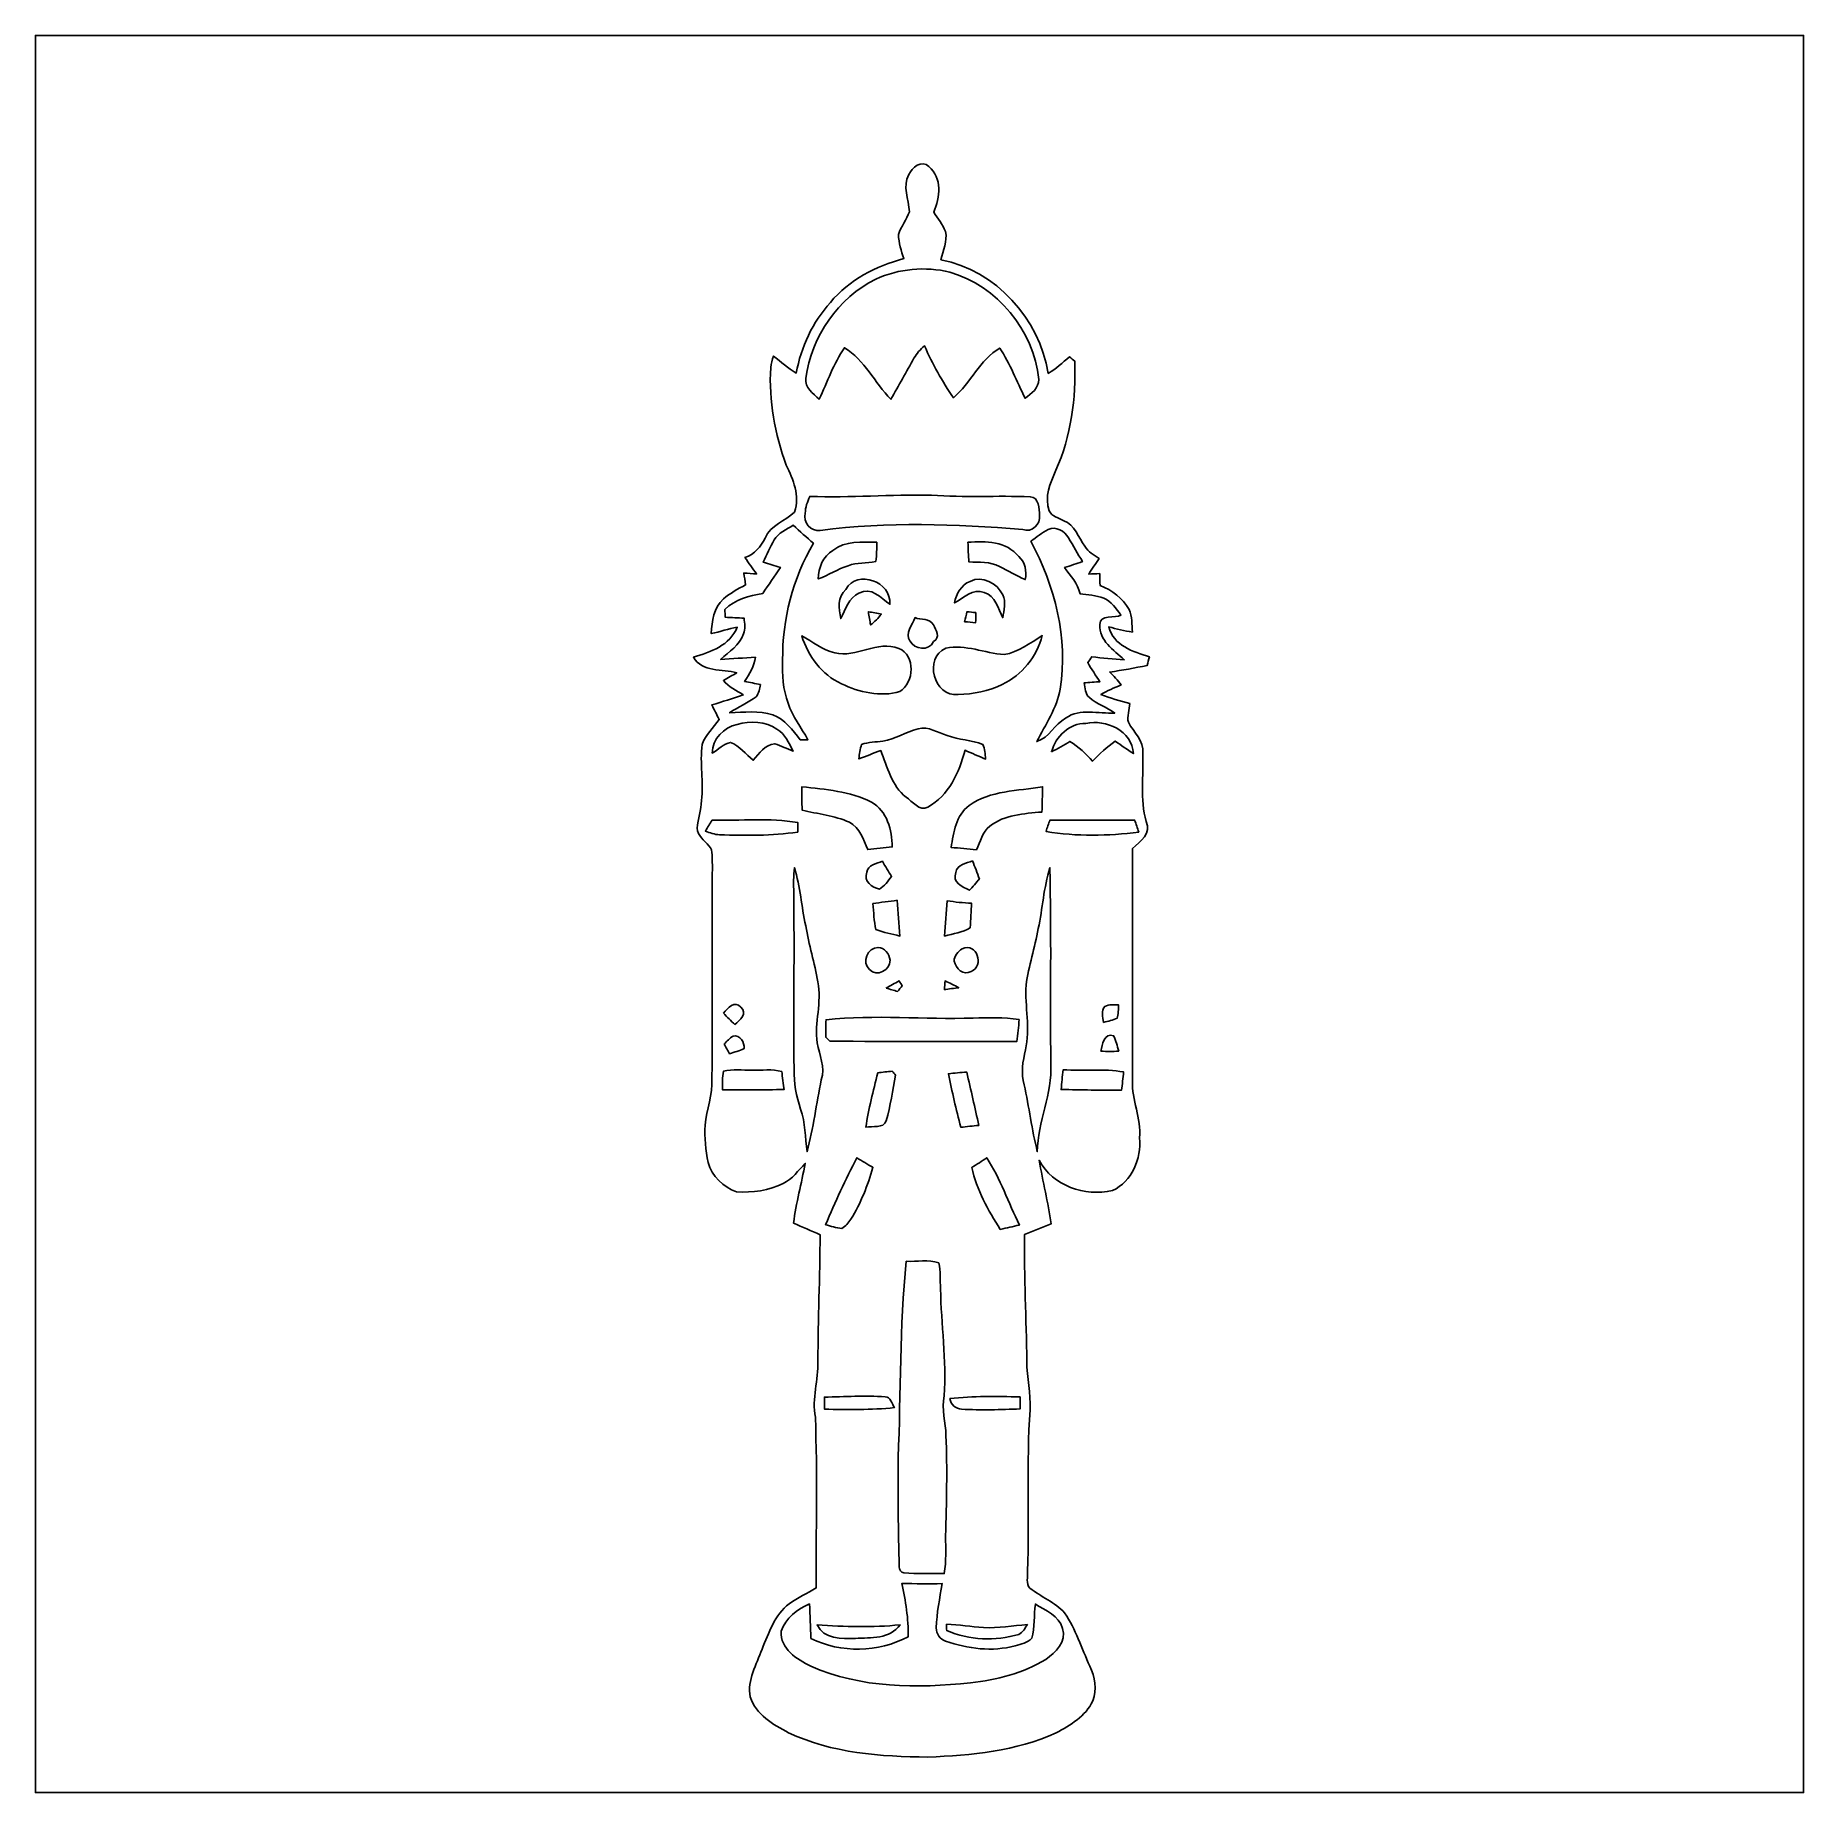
# Model space of a CAD drawing. Header units: centimetres. Extents: x -16.8 to 16.8, y -16.7 to 16.7.
import ezdxf

# ---------------------------------------------------------------- set-up
doc = ezdxf.new("R2010")
doc.units = ezdxf.units.CM
doc.header["$MEASUREMENT"] = 0
doc.layers.add('Layer 1', color=7, linetype='Continuous')

msp = doc.modelspace()

# ---------------------------------------------------------------- linework, layer by layer
at = {"layer": 'Layer 1', "color": 7}
for points, knots in [([(-16.77458, 16.66875), (-16.77458, 16.66875), (16.77458, 16.66875), (16.77458, 16.66875), (16.77458, 16.66875), (16.77458, 16.66875), (16.77458, -16.66875), (16.77458, -16.66875), (16.77458, -16.66875), (16.77458, -16.66875), (-16.77458, -16.66875), (-16.77458, -16.66875), (-16.77458, -16.66875), (-16.77458, -16.66875), (-16.77458, 16.66875), (-16.77458, 16.66875), (-16.77458, 16.66875), (-16.77458, 16.66875), (-16.77458, 16.66875), (-16.77458, 16.66875)], [0, 0, 0, 0, 0.16666667, 0.16666667, 0.16666667, 0.16666667, 0.33333333, 0.33333333, 0.33333333, 0.33333333, 0.5, 0.5, 0.5, 0.5, 0.66666667, 0.66666667, 0.66666667, 0.66666667, 1, 1, 1, 1]), ([(-0.19932, 14.02644), (-0.33549, 13.80843), (-0.19544, 13.55831), (-0.19262, 13.32336), (-0.19262, 13.32336), (-0.24024, 13.17096), (-0.35137, 13.04502), (-0.39864, 12.89156), (-0.39864, 12.89156), (-0.39758, 12.73281), (-0.34396, 12.58217), (-0.29669, 12.43295), (-0.29669, 12.43295), (-0.82691, 12.29466), (-1.33597, 12.02866), (-1.69051, 11.60251), (-1.69051, 11.60251), (-2.02918, 11.22856), (-2.24649, 10.75584), (-2.33856, 10.26195), (-2.33856, 10.26195), (-2.49273, 10.35544), (-2.63031, 10.47256), (-2.77001, 10.58545), (-2.77001, 10.58545), (-2.79435, 10.51454), (-2.81834, 10.44257), (-2.82293, 10.36708), (-2.82293, 10.36708), (-2.86103, 9.73843), (-2.74567, 9.10484), (-2.52695, 8.51676), (-2.52695, 8.51676), (-2.3936, 8.2423), (-2.27048, 7.93256), (-2.36996, 7.626), (-2.36996, 7.626), (-2.54494, 7.44714), (-2.82857, 7.38787), (-2.92841, 7.13317), (-2.92841, 7.13317), (-3.00955, 6.96666), (-3.13231, 6.82484), (-3.31188, 6.76134), (-3.31188, 6.76134), (-3.24097, 6.65656), (-3.16512, 6.55602), (-3.09139, 6.45301), (-3.09139, 6.45301), (-3.17218, 6.45619), (-3.25261, 6.46148), (-3.33304, 6.46712), (-3.33304, 6.46712), (-3.3214, 6.39269), (-3.30976, 6.31825), (-3.29883, 6.24381), (-3.29883, 6.24381), (-3.4484, 6.17149), (-3.59128, 6.08295), (-3.72039, 5.97817), (-3.72039, 5.97817), (-3.89855, 5.81378), (-3.94441, 5.55202), (-3.9497, 5.32024), (-3.9497, 5.32024), (-3.78354, 5.35234), (-3.62514, 5.41584), (-3.45722, 5.44124), (-3.45722, 5.44124), (-3.59622, 5.09517), (-3.96416, 4.97029), (-4.28978, 4.86974), (-4.28978, 4.86974), (-4.12715, 4.58964), (-3.73909, 4.64114), (-3.46604, 4.57835), (-3.46604, 4.57835), (-3.55036, 4.5272), (-3.63608, 4.47851), (-3.7211, 4.42877), (-3.7211, 4.42877), (-3.62021, 4.30601), (-3.4731, 4.24109), (-3.34257, 4.15678), (-3.34257, 4.15678), (-3.53871, 4.08199), (-3.74156, 4.02907), (-3.94159, 3.96699), (-3.94159, 3.96699), (-3.89537, 3.87526), (-3.8481, 3.78354), (-3.80012, 3.69217), (-3.80012, 3.69217), (-3.9116, 3.5366), (-4.06329, 3.40113), (-4.12221, 3.21557), (-4.12221, 3.21557), (-4.1723, 2.86209), (-4.09258, 2.50508), (-4.13385, 2.15053), (-4.13385, 2.15053), (-4.14831, 1.9745), (-4.1977, 1.80305), (-4.21887, 1.62736), (-4.21887, 1.62736), (-4.21852, 1.48343), (-4.0767, 1.40018), (-3.99803, 1.29364), (-3.99803, 1.29364), (-3.90349, 1.20086), (-3.94229, 1.05057), (-3.92853, 0.93557), (-3.92853, 0.93557), (-3.94159, -0.41698), (-3.92324, -1.77024), (-3.93771, -3.12279), (-3.93771, -3.12279), (-3.92501, -3.42547), (-4.03754, -3.70911), (-4.06964, -4.00544), (-4.06964, -4.00544), (-4.07741, -4.24215), (-4.06224, -4.48239), (-4.00861, -4.71417), (-4.00861, -4.71417), (-3.94476, -4.97734), (-3.71793, -5.17666), (-3.4738, -5.27156), (-3.4738, -5.27156), (-3.17253, -5.28779), (-2.85679, -5.24898), (-2.58374, -5.1114), (-2.58374, -5.1114), (-2.41053, -5.02849), (-2.30082, -4.86375), (-2.16747, -4.73216), (-2.16747, -4.73216), (-2.24014, -5.10963), (-2.34103, -5.48217), (-2.38866, -5.86458), (-2.38866, -5.86458), (-2.22215, -5.94078), (-2.05352, -6.01098), (-1.88524, -6.08365), (-1.88524, -6.08365), (-1.88842, -6.88411), (-1.92687, -7.68421), (-1.92758, -8.48536), (-1.92758, -8.48536), (-1.911, -8.84237), (-2.04929, -9.19021), (-1.97591, -9.54687), (-1.97591, -9.54687), (-1.93534, -10.62531), (-1.96638, -11.70552), (-1.96003, -12.78467), (-1.96003, -12.78467), (-2.13007, -12.88662), (-2.30999, -12.97305), (-2.47227, -13.08735), (-2.47227, -13.08735), (-2.75167, -13.29619), (-2.85503, -13.6398), (-2.98803, -13.94601), (-2.98803, -13.94601), (-3.09139, -14.23882), (-3.27448, -14.53092), (-3.21239, -14.85441), (-3.21239, -14.85441), (-3.1048, -15.19167), (-2.77742, -15.37935), (-2.48285, -15.53316), (-2.48285, -15.53316), (-1.66194, -15.9191), (-0.73484, -15.98859), (0.1591, -15.99353), (0.1591, -15.99353), (0.98249, -15.96002), (1.83162, -15.88241), (2.59045, -15.53633), (2.59045, -15.53633), (2.86068, -15.38711), (3.15277, -15.22307), (3.28683, -14.9285), (3.28683, -14.9285), (3.36938, -14.71507), (3.32846, -14.46989), (3.23039, -14.26845), (3.23039, -14.26845), (3.07411, -13.93084), (2.96474, -13.5696), (2.75414, -13.25986), (2.75414, -13.25986), (2.57175, -13.05595), (2.30611, -12.95682), (2.09479, -12.78961), (2.09479, -12.78961), (2.00942, -12.71023), (2.06199, -12.56559), (2.04787, -12.4714), (2.04787, -12.4714), (2.08986, -11.44905), (2.02706, -10.42494), (2.09691, -9.404), (2.09691, -9.404), (2.11596, -9.09532), (2.03341, -8.79263), (2.03553, -8.48501), (2.03553, -8.48501), (2.026, -7.68385), (1.98261, -6.88375), (1.99178, -6.08259), (1.99178, -6.08259), (2.15865, -6.01169), (2.32904, -5.94924), (2.4959, -5.87798), (2.4959, -5.87798), (2.43981, -5.47229), (2.33927, -5.07506), (2.27013, -4.67219), (2.27013, -4.67219), (2.52659, -5.16114), (3.13937, -5.3654), (3.66113, -5.24616), (3.66113, -5.24616), (4.03296, -5.07541), (4.20758, -4.64185), (4.17654, -4.24956), (4.17654, -4.24956), (4.21217, -3.87491), (4.02484, -3.52954), (4.04001, -3.15807), (4.04001, -3.15807), (4.03789, -1.69051), (4.03613, -0.2226), (4.04389, 1.2446), (4.04389, 1.2446), (4.18359, 1.37936), (4.41219, 1.53141), (4.29966, 1.75613), (4.29966, 1.75613), (4.18571, 2.1784), (4.25168, 2.61867), (4.23616, 3.04976), (4.23616, 3.04976), (4.26438, 3.28895), (4.06259, 3.44593), (3.96381, 3.63643), (3.96381, 3.63643), (3.93065, 3.75214), (3.98533, 3.87526), (3.98815, 3.99098), (3.98815, 3.99098), (3.80506, 4.04495), (3.62021, 4.09434), (3.44241, 4.16278), (3.44241, 4.16278), (3.56164, 4.23827), (3.69358, 4.28942), (3.82305, 4.34516), (3.82305, 4.34516), (3.76132, 4.43512), (3.68547, 4.51344), (3.60892, 4.59034), (3.60892, 4.59034), (3.84704, 4.62315), (4.0827, 4.66831), (4.31871, 4.71382), (4.31871, 4.71382), (4.33387, 4.76956), (4.34869, 4.82565), (4.36316, 4.88139), (4.36316, 4.88139), (4.05518, 4.97205), (3.677, 5.09693), (3.59128, 5.44759), (3.59128, 5.44759), (3.74015, 5.40879), (3.88832, 5.37104), (4.04036, 5.34705), (4.04036, 5.34705), (4.02661, 5.49063), (4.03719, 5.64233), (3.97581, 5.77532), (3.97581, 5.77532), (3.85868, 5.99228), (3.64984, 6.14151), (3.42547, 6.23288), (3.42547, 6.23288), (3.42265, 6.30837), (3.42159, 6.38351), (3.42018, 6.45901), (3.42018, 6.45901), (3.34998, 6.45548), (3.27978, 6.45195), (3.20992, 6.44843), (3.20992, 6.44843), (3.27378, 6.54861), (3.34186, 6.64563), (3.40854, 6.7437), (3.40854, 6.7437), (3.31152, 6.81249), (3.19758, 6.86823), (3.13902, 6.97759), (3.13902, 6.97759), (3.01061, 7.14199), (2.94887, 7.38329), (2.7372, 7.4616), (2.7372, 7.4616), (2.64266, 7.51628), (2.51178, 7.53957), (2.46274, 7.64787), (2.46274, 7.64787), (2.36396, 7.90998), (2.4825, 8.17809), (2.58657, 8.41692), (2.58657, 8.41692), (2.87655, 9.06392), (2.96898, 9.785), (2.94711, 10.48914), (2.94711, 10.48914), (2.91253, 10.5156), (2.87831, 10.54241), (2.84445, 10.56887), (2.84445, 10.56887), (2.71498, 10.4588), (2.5908, 10.34027), (2.44228, 10.25596), (2.44228, 10.25596), (2.27436, 11.29347), (1.44992, 12.21281), (0.40534, 12.41178), (0.40534, 12.41178), (0.44873, 12.58782), (0.53375, 12.76174), (0.49318, 12.94765), (0.49318, 12.94765), (0.43744, 13.08065), (0.34925, 13.19671), (0.26952, 13.31595), (0.26952, 13.31595), (0.39687, 13.59641), (0.43039, 13.96365), (0.17639, 14.18202), (0.17639, 14.18202), (0.04551, 14.31078), (-0.14817, 14.16332), (-0.19932, 14.02644)], [0, 0, 0, 0, 0.01136364, 0.01136364, 0.01136364, 0.01136364, 0.02272727, 0.02272727, 0.02272727, 0.02272727, 0.03409091, 0.03409091, 0.03409091, 0.03409091, 0.04545455, 0.04545455, 0.04545455, 0.04545455, 0.05681818, 0.05681818, 0.05681818, 0.05681818, 0.06818182, 0.06818182, 0.06818182, 0.06818182, 0.07954545, 0.07954545, 0.07954545, 0.07954545, 0.09090909, 0.09090909, 0.09090909, 0.09090909, 0.10227273, 0.10227273, 0.10227273, 0.10227273, 0.11363636, 0.11363636, 0.11363636, 0.11363636, 0.125, 0.125, 0.125, 0.125, 0.13636364, 0.13636364, 0.13636364, 0.13636364, 0.14772727, 0.14772727, 0.14772727, 0.14772727, 0.15909091, 0.15909091, 0.15909091, 0.15909091, 0.17045455, 0.17045455, 0.17045455, 0.17045455, 0.18181818, 0.18181818, 0.18181818, 0.18181818, 0.19318182, 0.19318182, 0.19318182, 0.19318182, 0.20454545, 0.20454545, 0.20454545, 0.20454545, 0.21590909, 0.21590909, 0.21590909, 0.21590909, 0.22727273, 0.22727273, 0.22727273, 0.22727273, 0.23863636, 0.23863636, 0.23863636, 0.23863636, 0.25, 0.25, 0.25, 0.25, 0.26136364, 0.26136364, 0.26136364, 0.26136364, 0.27272727, 0.27272727, 0.27272727, 0.27272727, 0.28409091, 0.28409091, 0.28409091, 0.28409091, 0.29545455, 0.29545455, 0.29545455, 0.29545455, 0.30681818, 0.30681818, 0.30681818, 0.30681818, 0.31818182, 0.31818182, 0.31818182, 0.31818182, 0.32954545, 0.32954545, 0.32954545, 0.32954545, 0.34090909, 0.34090909, 0.34090909, 0.34090909, 0.35227273, 0.35227273, 0.35227273, 0.35227273, 0.36363636, 0.36363636, 0.36363636, 0.36363636, 0.375, 0.375, 0.375, 0.375, 0.38636364, 0.38636364, 0.38636364, 0.38636364, 0.39772727, 0.39772727, 0.39772727, 0.39772727, 0.40909091, 0.40909091, 0.40909091, 0.40909091, 0.42045455, 0.42045455, 0.42045455, 0.42045455, 0.43181818, 0.43181818, 0.43181818, 0.43181818, 0.44318182, 0.44318182, 0.44318182, 0.44318182, 0.45454545, 0.45454545, 0.45454545, 0.45454545, 0.46590909, 0.46590909, 0.46590909, 0.46590909, 0.47727273, 0.47727273, 0.47727273, 0.47727273, 0.48863636, 0.48863636, 0.48863636, 0.48863636, 0.5, 0.5, 0.5, 0.5, 0.51136364, 0.51136364, 0.51136364, 0.51136364, 0.52272727, 0.52272727, 0.52272727, 0.52272727, 0.53409091, 0.53409091, 0.53409091, 0.53409091, 0.54545455, 0.54545455, 0.54545455, 0.54545455, 0.55681818, 0.55681818, 0.55681818, 0.55681818, 0.56818182, 0.56818182, 0.56818182, 0.56818182, 0.57954545, 0.57954545, 0.57954545, 0.57954545, 0.59090909, 0.59090909, 0.59090909, 0.59090909, 0.60227273, 0.60227273, 0.60227273, 0.60227273, 0.61363636, 0.61363636, 0.61363636, 0.61363636, 0.625, 0.625, 0.625, 0.625, 0.63636364, 0.63636364, 0.63636364, 0.63636364, 0.64772727, 0.64772727, 0.64772727, 0.64772727, 0.65909091, 0.65909091, 0.65909091, 0.65909091, 0.67045455, 0.67045455, 0.67045455, 0.67045455, 0.68181818, 0.68181818, 0.68181818, 0.68181818, 0.69318182, 0.69318182, 0.69318182, 0.69318182, 0.70454545, 0.70454545, 0.70454545, 0.70454545, 0.71590909, 0.71590909, 0.71590909, 0.71590909, 0.72727273, 0.72727273, 0.72727273, 0.72727273, 0.73863636, 0.73863636, 0.73863636, 0.73863636, 0.75, 0.75, 0.75, 0.75, 0.76136364, 0.76136364, 0.76136364, 0.76136364, 0.77272727, 0.77272727, 0.77272727, 0.77272727, 0.78409091, 0.78409091, 0.78409091, 0.78409091, 0.79545455, 0.79545455, 0.79545455, 0.79545455, 0.80681818, 0.80681818, 0.80681818, 0.80681818, 0.81818182, 0.81818182, 0.81818182, 0.81818182, 0.82954545, 0.82954545, 0.82954545, 0.82954545, 0.84090909, 0.84090909, 0.84090909, 0.84090909, 0.85227273, 0.85227273, 0.85227273, 0.85227273, 0.86363636, 0.86363636, 0.86363636, 0.86363636, 0.875, 0.875, 0.875, 0.875, 0.88636364, 0.88636364, 0.88636364, 0.88636364, 0.89772727, 0.89772727, 0.89772727, 0.89772727, 0.90909091, 0.90909091, 0.90909091, 0.90909091, 0.92045455, 0.92045455, 0.92045455, 0.92045455, 0.93181818, 0.93181818, 0.93181818, 0.93181818, 0.94318182, 0.94318182, 0.94318182, 0.94318182, 0.95454545, 0.95454545, 0.95454545, 0.95454545, 0.96590909, 0.96590909, 0.96590909, 0.96590909, 0.97727273, 0.97727273, 0.97727273, 0.97727273, 1, 1, 1, 1]), ([(-0.82832, 12.04524), (-0.38982, 12.2428), (0.1083, 12.29042), (0.57609, 12.17577), (0.57609, 12.17577), (1.4799, 11.91507), (2.16429, 11.07158), (2.2666, 10.1413), (2.2666, 10.1413), (2.26201, 9.98044), (2.12549, 9.86931), (2.00413, 9.785), (2.00413, 9.785), (1.84115, 10.10179), (1.72367, 10.44116), (1.52188, 10.73714), (1.52188, 10.73714), (1.14441, 10.51172), (0.97331, 10.07322), (0.64241, 9.79523), (0.64241, 9.79523), (0.43145, 10.10602), (0.24518, 10.43305), (0.09525, 10.77736), (0.09525, 10.77736), (0.01552, 10.71245), (-0.05503, 10.6366), (-0.10442, 10.54594), (-0.10442, 10.54594), (-0.25153, 10.28665), (-0.39158, 10.02312), (-0.54328, 9.76665), (-0.54328, 9.76665), (-0.85302, 10.0771), (-1.03893, 10.5096), (-1.42346, 10.74244), (-1.42346, 10.74244), (-1.63442, 10.44434), (-1.74413, 10.09191), (-1.90394, 9.76665), (-1.90394, 9.76665), (-2.01224, 9.87601), (-2.18828, 9.98573), (-2.15406, 10.16388), (-2.15406, 10.16388), (-2.05634, 10.95551), (-1.54234, 11.68823), (-0.82832, 12.04524)], [0, 0, 0, 0, 0.07692308, 0.07692308, 0.07692308, 0.07692308, 0.15384615, 0.15384615, 0.15384615, 0.15384615, 0.23076923, 0.23076923, 0.23076923, 0.23076923, 0.30769231, 0.30769231, 0.30769231, 0.30769231, 0.38461538, 0.38461538, 0.38461538, 0.38461538, 0.46153846, 0.46153846, 0.46153846, 0.46153846, 0.53846154, 0.53846154, 0.53846154, 0.53846154, 0.61538462, 0.61538462, 0.61538462, 0.61538462, 0.69230769, 0.69230769, 0.69230769, 0.69230769, 0.76923077, 0.76923077, 0.76923077, 0.76923077, 0.84615385, 0.84615385, 0.84615385, 0.84615385, 1, 1, 1, 1]), ([(-2.08245, 7.92304), (-1.31304, 7.89658), (-0.54469, 7.95796), (0.22472, 7.94526), (0.22472, 7.94526), (0.84878, 7.90152), (1.47532, 7.9375), (2.10009, 7.91704), (2.10009, 7.91704), (2.26766, 7.90998), (2.27224, 7.68138), (2.27789, 7.56532), (2.27789, 7.56532), (2.30082, 7.3981), (2.13501, 7.22701), (1.95827, 7.29439), (1.95827, 7.29439), (0.68051, 7.39846), (-0.61031, 7.4482), (-1.88489, 7.27745), (-1.88489, 7.27745), (-2.05811, 7.24888), (-2.2158, 7.43091), (-2.16676, 7.60342), (-2.16676, 7.60342), (-2.16994, 7.71596), (-2.12266, 7.82038), (-2.08245, 7.92304)], [0, 0, 0, 0, 0.125, 0.125, 0.125, 0.125, 0.25, 0.25, 0.25, 0.25, 0.375, 0.375, 0.375, 0.375, 0.5, 0.5, 0.5, 0.5, 0.625, 0.625, 0.625, 0.625, 0.75, 0.75, 0.75, 0.75, 1, 1, 1, 1]), ([(-2.75449, 7.09648), (-2.6797, 7.23653), (-2.52095, 7.29333), (-2.39501, 7.37588), (-2.39501, 7.37588), (-2.26942, 7.25911), (-2.14277, 7.1434), (-2.01119, 7.03298), (-2.01119, 7.03298), (-2.40594, 6.36658), (-2.60421, 5.58906), (-2.5968, 4.81542), (-2.5968, 4.81542), (-2.60703, 4.54096), (-2.58939, 4.25944), (-2.49414, 3.99909), (-2.49414, 3.99909), (-2.40806, 3.74862), (-2.24508, 3.53589), (-2.11631, 3.30659), (-2.11631, 3.30659), (-2.165, 3.30659), (-2.21368, 3.30623), (-2.26201, 3.30553), (-2.26201, 3.30553), (-2.40453, 3.48897), (-2.5594, 3.68935), (-2.78095, 3.77966), (-2.78095, 3.77966), (-3.04729, 3.86186), (-3.32987, 3.82834), (-3.60257, 3.81776), (-3.60257, 3.81776), (-3.43923, 3.92747), (-3.25649, 4.00509), (-3.09809, 4.12291), (-3.09809, 4.12291), (-3.0413, 4.185), (-3.03706, 4.27496), (-3.01731, 4.35292), (-3.01731, 4.35292), (-3.11785, 4.37268), (-3.21874, 4.39244), (-3.31858, 4.41184), (-3.31858, 4.41184), (-3.22686, 4.5533), (-3.13231, 4.69688), (-3.11256, 4.86974), (-3.11256, 4.86974), (-3.3334, 4.85987), (-3.55318, 4.84152), (-3.77331, 4.82917), (-3.77331, 4.82917), (-3.61668, 4.98016), (-3.40713, 5.09446), (-3.33763, 5.31424), (-3.33763, 5.31424), (-3.30059, 5.40985), (-3.31858, 5.51392), (-3.32705, 5.61269), (-3.32705, 5.61269), (-3.44734, 5.6194), (-3.56517, 5.62434), (-3.68476, 5.62963), (-3.68476, 5.62963), (-3.68723, 5.67902), (-3.6897, 5.7277), (-3.69217, 5.77674), (-3.69217, 5.77674), (-3.49532, 5.96935), (-3.23497, 6.03673), (-2.97321, 6.08154), (-2.97321, 6.08154), (-2.8635, 6.24628), (-2.74849, 6.40821), (-2.63984, 6.57401), (-2.63984, 6.57401), (-2.74673, 6.61), (-2.85503, 6.6421), (-2.96333, 6.67209), (-2.96333, 6.67209), (-2.90195, 6.81743), (-2.83351, 6.95995), (-2.75449, 7.09648)], [0, 0, 0, 0, 0.04545455, 0.04545455, 0.04545455, 0.04545455, 0.09090909, 0.09090909, 0.09090909, 0.09090909, 0.13636364, 0.13636364, 0.13636364, 0.13636364, 0.18181818, 0.18181818, 0.18181818, 0.18181818, 0.22727273, 0.22727273, 0.22727273, 0.22727273, 0.27272727, 0.27272727, 0.27272727, 0.27272727, 0.31818182, 0.31818182, 0.31818182, 0.31818182, 0.36363636, 0.36363636, 0.36363636, 0.36363636, 0.40909091, 0.40909091, 0.40909091, 0.40909091, 0.45454545, 0.45454545, 0.45454545, 0.45454545, 0.5, 0.5, 0.5, 0.5, 0.54545455, 0.54545455, 0.54545455, 0.54545455, 0.59090909, 0.59090909, 0.59090909, 0.59090909, 0.63636364, 0.63636364, 0.63636364, 0.63636364, 0.68181818, 0.68181818, 0.68181818, 0.68181818, 0.72727273, 0.72727273, 0.72727273, 0.72727273, 0.77272727, 0.77272727, 0.77272727, 0.77272727, 0.81818182, 0.81818182, 0.81818182, 0.81818182, 0.86363636, 0.86363636, 0.86363636, 0.86363636, 0.90909091, 0.90909091, 0.90909091, 0.90909091, 1, 1, 1, 1]), ([(-1.64183, 6.89857), (-1.41005, 7.08554), (-1.08761, 7.05273), (-0.80963, 7.05273), (-0.80963, 7.05273), (-0.81456, 6.93173), (-0.80574, 6.80896), (-0.83114, 6.69008), (-0.83114, 6.69008), (-1.00259, 6.64104), (-1.18816, 6.67879), (-1.35467, 6.60576), (-1.35467, 6.60576), (-1.55363, 6.54685), (-1.72579, 6.42655), (-1.91982, 6.3567), (-1.91982, 6.3567), (-1.91876, 6.56661), (-1.83021, 6.78921), (-1.64183, 6.89857)], [0, 0, 0, 0, 0.16666667, 0.16666667, 0.16666667, 0.16666667, 0.33333333, 0.33333333, 0.33333333, 0.33333333, 0.5, 0.5, 0.5, 0.5, 0.66666667, 0.66666667, 0.66666667, 0.66666667, 1, 1, 1, 1]), ([(0.91934, 7.05132), (1.25518, 7.07778), (1.64888, 7.07037), (1.88172, 6.78533), (1.88172, 6.78533), (2.01083, 6.67173), (2.03165, 6.50275), (2.00766, 6.34436), (2.00766, 6.34436), (1.83656, 6.41209), (1.68204, 6.51334), (1.51765, 6.59412), (1.51765, 6.59412), (1.33844, 6.68337), (1.13312, 6.67456), (0.93839, 6.67879), (0.93839, 6.67879), (0.92851, 6.80297), (0.92251, 6.92714), (0.91934, 7.05132)], [0, 0, 0, 0, 0.16666667, 0.16666667, 0.16666667, 0.16666667, 0.33333333, 0.33333333, 0.33333333, 0.33333333, 0.5, 0.5, 0.5, 0.5, 0.66666667, 0.66666667, 0.66666667, 0.66666667, 1, 1, 1, 1]), ([(2.43911, 7.29262), (2.59221, 7.36917), (2.74814, 7.26017), (2.82751, 7.13599), (2.82751, 7.13599), (2.91888, 6.98782), (3.00073, 6.83401), (3.09174, 6.68549), (3.09174, 6.68549), (2.9785, 6.64598), (2.86491, 6.60929), (2.75167, 6.57049), (2.75167, 6.57049), (2.86773, 6.41703), (3.00037, 6.27062), (3.04553, 6.0766), (3.04553, 6.0766), (3.1944, 6.05014), (3.35209, 6.04837), (3.49603, 5.99475), (3.49603, 5.99475), (3.6389, 5.92949), (3.7338, 5.79649), (3.81988, 5.67055), (3.81988, 5.67055), (3.72604, 5.60141), (3.41383, 5.68889), (3.42159, 5.49346), (3.42159, 5.49346), (3.40501, 5.18089), (3.683, 5.0098), (3.88408, 4.82494), (3.88408, 4.82494), (3.67806, 4.83376), (3.47345, 4.85704), (3.26884, 4.87962), (3.26884, 4.87962), (3.24309, 4.84258), (3.21733, 4.80554), (3.19193, 4.76814), (3.19193, 4.76814), (3.26319, 4.64361), (3.34363, 4.52508), (3.42336, 4.40584), (3.42336, 4.40584), (3.34927, 4.4009), (3.20075, 4.39138), (3.12667, 4.38644), (3.12667, 4.38644), (3.14007, 4.28942), (3.14007, 4.17442), (3.22333, 4.10669), (3.22333, 4.10669), (3.36303, 3.97792), (3.55177, 3.9243), (3.70381, 3.81282), (3.70381, 3.81282), (3.39372, 3.79377), (3.048, 3.90807), (2.77213, 3.71722), (2.77213, 3.71722), (2.56399, 3.6001), (2.46309, 3.34539), (2.22532, 3.27237), (2.22532, 3.27237), (2.39183, 3.5941), (2.60315, 3.9049), (2.67194, 4.26755), (2.67194, 4.26755), (2.81975, 5.2324), (2.57034, 6.22194), (2.11279, 7.07214), (2.11279, 7.07214), (2.22179, 7.1441), (2.31916, 7.23794), (2.43911, 7.29262)], [0, 0, 0, 0, 0.05, 0.05, 0.05, 0.05, 0.1, 0.1, 0.1, 0.1, 0.15, 0.15, 0.15, 0.15, 0.2, 0.2, 0.2, 0.2, 0.25, 0.25, 0.25, 0.25, 0.3, 0.3, 0.3, 0.3, 0.35, 0.35, 0.35, 0.35, 0.4, 0.4, 0.4, 0.4, 0.45, 0.45, 0.45, 0.45, 0.5, 0.5, 0.5, 0.5, 0.55, 0.55, 0.55, 0.55, 0.6, 0.6, 0.6, 0.6, 0.65, 0.65, 0.65, 0.65, 0.7, 0.7, 0.7, 0.7, 0.75, 0.75, 0.75, 0.75, 0.8, 0.8, 0.8, 0.8, 0.85, 0.85, 0.85, 0.85, 0.9, 0.9, 0.9, 0.9, 1, 1, 1, 1]), ([(-1.39735, 6.15915), (-1.18322, 6.54544), (-0.5274, 6.30273), (-0.56162, 5.87516), (-0.56162, 5.87516), (-0.73201, 5.99828), (-0.91969, 6.217), (-1.14829, 6.08683), (-1.14829, 6.08683), (-1.35079, 6.00392), (-1.39806, 5.77709), (-1.49331, 5.60458), (-1.49331, 5.60458), (-1.53176, 5.79931), (-1.5621, 6.0071), (-1.39735, 6.15915)], [0, 0, 0, 0, 0.2, 0.2, 0.2, 0.2, 0.4, 0.4, 0.4, 0.4, 0.6, 0.6, 0.6, 0.6, 1, 1, 1, 1]), ([(0.96061, 6.30908), (1.18745, 6.43467), (1.47461, 6.26992), (1.57974, 6.05684), (1.57974, 6.05684), (1.64641, 5.91961), (1.60302, 5.76227), (1.57939, 5.61869), (1.57939, 5.61869), (1.49154, 5.79579), (1.44145, 6.03603), (1.22872, 6.09776), (1.22872, 6.09776), (1.00789, 6.1916), (0.84349, 5.99334), (0.66463, 5.90303), (0.66463, 5.90303), (0.69427, 6.07624), (0.79269, 6.2424), (0.96061, 6.30908)], [0, 0, 0, 0, 0.16666667, 0.16666667, 0.16666667, 0.16666667, 0.33333333, 0.33333333, 0.33333333, 0.33333333, 0.5, 0.5, 0.5, 0.5, 0.66666667, 0.66666667, 0.66666667, 0.66666667, 1, 1, 1, 1]), ([(-0.97014, 5.73264), (-0.88688, 5.72064), (-0.80398, 5.70618), (-0.72143, 5.68925), (-0.72143, 5.68925), (-0.78281, 5.61411), (-0.85161, 5.54531), (-0.92675, 5.48393), (-0.92675, 5.48393), (-0.94368, 5.56648), (-0.95814, 5.64938), (-0.97014, 5.73264)], [0, 0, 0, 0, 0.25, 0.25, 0.25, 0.25, 0.5, 0.5, 0.5, 0.5, 1, 1, 1, 1]), ([(0.90099, 5.73546), (0.95638, 5.73017), (1.01212, 5.72452), (1.06786, 5.71853), (1.06786, 5.71853), (1.06751, 5.65397), (1.06609, 5.58941), (1.06539, 5.52485), (1.06539, 5.52485), (0.99554, 5.5312), (0.92569, 5.53826), (0.85619, 5.54567), (0.85619, 5.54567), (0.87066, 5.60917), (0.88583, 5.67231), (0.90099, 5.73546)], [0, 0, 0, 0, 0.2, 0.2, 0.2, 0.2, 0.4, 0.4, 0.4, 0.4, 0.6, 0.6, 0.6, 0.6, 1, 1, 1, 1]), ([(-0.08537, 5.62328), (0.0187, 5.57565), (0.20214, 5.61305), (0.26353, 5.48358), (0.26353, 5.48358), (0.3115, 5.38833), (0.40675, 5.25039), (0.26529, 5.1689), (0.26529, 5.1689), (0.18027, 4.97558), (-0.09384, 5.01932), (-0.1838, 5.17948), (-0.1838, 5.17948), (-0.27834, 5.3273), (-0.13688, 5.48605), (-0.08537, 5.62328)], [0, 0, 0, 0, 0.2, 0.2, 0.2, 0.2, 0.4, 0.4, 0.4, 0.4, 0.6, 0.6, 0.6, 0.6, 1, 1, 1, 1]), ([(-2.23555, 5.27685), (-2.02741, 5.16925), (-1.84256, 5.00486), (-1.60867, 4.95265), (-1.60867, 4.95265), (-1.19944, 4.85493), (-0.79975, 5.19818), (-0.39405, 5.03872), (-0.39405, 5.03872), (-0.06632, 4.90044), (-0.10019, 4.39314), (-0.3743, 4.21958), (-0.3743, 4.21958), (-0.7433, 4.11268), (-1.14335, 4.20723), (-1.48237, 4.36774), (-1.48237, 4.36774), (-1.85455, 4.53778), (-2.10961, 4.89656), (-2.23555, 5.27685)], [0, 0, 0, 0, 0.16666667, 0.16666667, 0.16666667, 0.16666667, 0.33333333, 0.33333333, 0.33333333, 0.33333333, 0.5, 0.5, 0.5, 0.5, 0.66666667, 0.66666667, 0.66666667, 0.66666667, 1, 1, 1, 1]), ([(1.60584, 4.92301), (1.87678, 4.96535), (2.09973, 5.14209), (2.32798, 5.28144), (2.32798, 5.28144), (2.22285, 4.88527), (1.94522, 4.52826), (1.57021, 4.35504), (1.57021, 4.35504), (1.31339, 4.22416), (1.01917, 4.17195), (0.73378, 4.16419), (0.73378, 4.16419), (0.27305, 4.10739), (0.06879, 4.8641), (0.49812, 5.04155), (0.49812, 5.04155), (0.87101, 5.12057), (1.23613, 4.94806), (1.60584, 4.92301)], [0, 0, 0, 0, 0.16666667, 0.16666667, 0.16666667, 0.16666667, 0.33333333, 0.33333333, 0.33333333, 0.33333333, 0.5, 0.5, 0.5, 0.5, 0.66666667, 0.66666667, 0.66666667, 0.66666667, 1, 1, 1, 1]), ([(2.50402, 3.07552), (2.58022, 3.36726), (2.84374, 3.62091), (3.15771, 3.61527), (3.15771, 3.61527), (3.53801, 3.69993), (4.03789, 3.4738), (4.05765, 3.04306), (4.05765, 3.04306), (3.94123, 3.12032), (3.82693, 3.2004), (3.71228, 3.27978), (3.71228, 3.27978), (3.55812, 3.16548), (3.41136, 3.04094), (3.28507, 2.89631), (3.28507, 2.89631), (3.15842, 3.04024), (3.01837, 3.17183), (2.85538, 3.27413), (2.85538, 3.27413), (2.73932, 3.20604), (2.62361, 3.13761), (2.50402, 3.07552)], [0, 0, 0, 0, 0.14285714, 0.14285714, 0.14285714, 0.14285714, 0.28571429, 0.28571429, 0.28571429, 0.28571429, 0.42857143, 0.42857143, 0.42857143, 0.42857143, 0.57142857, 0.57142857, 0.57142857, 0.57142857, 0.71428571, 0.71428571, 0.71428571, 0.71428571, 1, 1, 1, 1]), ([(-3.45934, 3.59692), (-3.20922, 3.66148), (-2.92347, 3.65725), (-2.70404, 3.50591), (-2.70404, 3.50591), (-2.54917, 3.41489), (-2.47826, 3.24026), (-2.39536, 3.08963), (-2.39536, 3.08963), (-2.51248, 3.13584), (-2.62819, 3.18735), (-2.74602, 3.23003), (-2.74602, 3.23003), (-2.93088, 3.21169), (-3.042, 3.04553), (-3.15278, 2.91818), (-3.15278, 2.91818), (-3.29671, 3.02789), (-3.41348, 3.18594), (-3.58316, 3.25614), (-3.58316, 3.25614), (-3.71722, 3.23286), (-3.8167, 3.11714), (-3.93312, 3.05188), (-3.93312, 3.05188), (-3.93136, 3.31717), (-3.71263, 3.54506), (-3.45934, 3.59692)], [0, 0, 0, 0, 0.125, 0.125, 0.125, 0.125, 0.25, 0.25, 0.25, 0.25, 0.375, 0.375, 0.375, 0.375, 0.5, 0.5, 0.5, 0.5, 0.625, 0.625, 0.625, 0.625, 0.75, 0.75, 0.75, 0.75, 1, 1, 1, 1]), ([(-0.02752, 3.51543), (0.17357, 3.56941), (0.34078, 3.43464), (0.52493, 3.38843), (0.52493, 3.38843), (0.7433, 3.30341), (0.98778, 3.30341), (1.20403, 3.21698), (1.20403, 3.21698), (1.2386, 3.12879), (1.24495, 3.03354), (1.25448, 2.94005), (1.25448, 2.94005), (1.12113, 2.98803), (0.99519, 3.05329), (0.86395, 3.10586), (0.86395, 3.10586), (0.75177, 2.68817), (0.55774, 2.24155), (0.15769, 2.02812), (0.15769, 2.02812), (-0.00282, 1.93922), (-0.13688, 2.14489), (-0.25576, 2.21439), (-0.25576, 2.21439), (-0.53234, 2.43134), (-0.61066, 2.79188), (-0.73589, 3.10092), (-0.73589, 3.10092), (-0.87559, 3.05259), (-1.00965, 2.98944), (-1.1497, 2.94217), (-1.1497, 2.94217), (-1.13947, 3.03459), (-1.13171, 3.12914), (-1.0982, 3.21663), (-1.0982, 3.21663), (-0.97084, 3.26461), (-0.83079, 3.25755), (-0.69744, 3.28189), (-0.69744, 3.28189), (-0.45967, 3.31294), (-0.25718, 3.45687), (-0.02752, 3.51543)], [0, 0, 0, 0, 0.08333333, 0.08333333, 0.08333333, 0.08333333, 0.16666667, 0.16666667, 0.16666667, 0.16666667, 0.25, 0.25, 0.25, 0.25, 0.33333333, 0.33333333, 0.33333333, 0.33333333, 0.41666667, 0.41666667, 0.41666667, 0.41666667, 0.5, 0.5, 0.5, 0.5, 0.58333333, 0.58333333, 0.58333333, 0.58333333, 0.66666667, 0.66666667, 0.66666667, 0.66666667, 0.75, 0.75, 0.75, 0.75, 0.83333333, 0.83333333, 0.83333333, 0.83333333, 1, 1, 1, 1]), ([(-2.22991, 2.41371), (-1.78364, 2.36608), (-1.31763, 2.32586), (-0.90981, 2.12372), (-0.90981, 2.12372), (-0.6156, 1.95827), (-0.52141, 1.58891), (-0.51576, 1.27353), (-0.51576, 1.27353), (-0.67134, 1.25801), (-0.82585, 1.23966), (-0.98072, 1.22096), (-0.98072, 1.22096), (-1.05904, 1.41182), (-1.13312, 1.63759), (-1.33033, 1.73919), (-1.33033, 1.73919), (-1.61361, 1.87008), (-1.92934, 1.89583), (-2.2285, 1.97203), (-2.2285, 1.97203), (-2.23026, 2.11984), (-2.23097, 2.2666), (-2.22991, 2.41371)], [0, 0, 0, 0, 0.14285714, 0.14285714, 0.14285714, 0.14285714, 0.28571429, 0.28571429, 0.28571429, 0.28571429, 0.42857143, 0.42857143, 0.42857143, 0.42857143, 0.57142857, 0.57142857, 0.57142857, 0.57142857, 0.71428571, 0.71428571, 0.71428571, 0.71428571, 1, 1, 1, 1]), ([(0.94121, 2.05775), (1.34232, 2.34738), (1.86655, 2.3308), (2.33539, 2.41476), (2.33539, 2.41476), (2.33186, 2.25531), (2.32974, 2.09479), (2.32234, 1.93463), (2.32234, 1.93463), (1.98473, 1.90359), (1.60937, 1.88807), (1.33385, 1.66405), (1.33385, 1.66405), (1.19168, 1.55293), (1.15358, 1.37195), (1.08021, 1.21708), (1.08021, 1.21708), (0.92004, 1.23366), (0.75847, 1.24954), (0.59866, 1.26365), (0.59866, 1.26365), (0.64805, 1.54905), (0.68721, 1.87219), (0.94121, 2.05775)], [0, 0, 0, 0, 0.14285714, 0.14285714, 0.14285714, 0.14285714, 0.28571429, 0.28571429, 0.28571429, 0.28571429, 0.42857143, 0.42857143, 0.42857143, 0.42857143, 0.57142857, 0.57142857, 0.57142857, 0.57142857, 0.71428571, 0.71428571, 0.71428571, 0.71428571, 1, 1, 1, 1]), ([(-3.93383, 1.78012), (-3.39337, 1.76671), (-2.84233, 1.83162), (-2.30752, 1.73426), (-2.30752, 1.73426), (-2.30858, 1.67393), (-2.30928, 1.61361), (-2.30964, 1.55328), (-2.30964, 1.55328), (-2.80106, 1.48414), (-3.29918, 1.48414), (-3.79342, 1.50319), (-3.79342, 1.50319), (-3.88761, 1.50777), (-3.97686, 1.53917), (-4.06294, 1.57374), (-4.06294, 1.57374), (-4.02061, 1.64324), (-3.97722, 1.71168), (-3.93383, 1.78012)], [0, 0, 0, 0, 0.16666667, 0.16666667, 0.16666667, 0.16666667, 0.33333333, 0.33333333, 0.33333333, 0.33333333, 0.5, 0.5, 0.5, 0.5, 0.66666667, 0.66666667, 0.66666667, 0.66666667, 1, 1, 1, 1]), ([(2.47544, 1.78329), (3.01061, 1.78082), (3.54612, 1.78259), (4.08164, 1.78188), (4.08164, 1.78188), (4.1088, 1.70639), (4.13491, 1.63054), (4.16031, 1.55399), (4.16031, 1.55399), (3.57787, 1.48202), (2.98062, 1.46473), (2.40101, 1.56633), (2.40101, 1.56633), (2.42394, 1.63936), (2.44863, 1.71168), (2.47544, 1.78329)], [0, 0, 0, 0, 0.2, 0.2, 0.2, 0.2, 0.4, 0.4, 0.4, 0.4, 0.6, 0.6, 0.6, 0.6, 1, 1, 1, 1]), ([(0.69109, 0.79022), (0.70697, 0.94086), (0.89923, 0.96026), (1.00401, 1.00789), (1.00401, 1.00789), (1.05304, 0.89464), (1.09643, 0.7807), (1.13524, 0.66322), (1.13524, 0.66322), (1.08832, 0.6096), (0.99519, 0.50271), (0.94862, 0.44944), (0.94862, 0.44944), (0.82268, 0.52352), (0.60995, 0.59055), (0.69109, 0.79022)], [0, 0, 0, 0, 0.2, 0.2, 0.2, 0.2, 0.4, 0.4, 0.4, 0.4, 0.6, 0.6, 0.6, 0.6, 1, 1, 1, 1]), ([(-2.38619, 0.40569), (-2.38689, 0.56303), (-2.39501, 0.72073), (-2.37349, 0.87665), (-2.37349, 0.87665), (-2.26166, 0.51858), (-2.23979, 0.14076), (-2.159, -0.22437), (-2.159, -0.22437), (-2.09797, -0.58208), (-1.98861, -0.92992), (-1.93075, -1.28834), (-1.93075, -1.28834), (-1.84856, -1.67322), (-1.99566, -2.05916), (-1.94169, -2.4451), (-1.94169, -2.4451), (-1.89971, -2.67582), (-1.78188, -2.90618), (-1.86302, -3.1436), (-1.86302, -3.1436), (-1.95827, -3.59833), (-2.01083, -4.06188), (-2.13395, -4.51097), (-2.13395, -4.51097), (-2.16853, -4.23968), (-2.16218, -3.95958), (-2.25531, -3.69958), (-2.25531, -3.69958), (-2.34033, -3.45828), (-2.38231, -3.20287), (-2.37984, -2.94675), (-2.37984, -2.94675), (-2.39078, -1.82915), (-2.37173, -0.71155), (-2.38619, 0.40569)], [0, 0, 0, 0, 0.1, 0.1, 0.1, 0.1, 0.2, 0.2, 0.2, 0.2, 0.3, 0.3, 0.3, 0.3, 0.4, 0.4, 0.4, 0.4, 0.5, 0.5, 0.5, 0.5, 0.6, 0.6, 0.6, 0.6, 0.7, 0.7, 0.7, 0.7, 0.8, 0.8, 0.8, 0.8, 1, 1, 1, 1]), ([(-1.00189, 0.79058), (-0.98778, 0.93521), (-0.80645, 0.95673), (-0.70485, 1.00224), (-0.70485, 1.00224), (-0.64629, 0.90523), (-0.58808, 0.80821), (-0.52917, 0.71049), (-0.52917, 0.71049), (-0.59902, 0.62548), (-0.66146, 0.52705), (-0.76094, 0.47378), (-0.76094, 0.47378), (-0.90205, 0.49883), (-1.06327, 0.62371), (-1.00189, 0.79058)], [0, 0, 0, 0, 0.2, 0.2, 0.2, 0.2, 0.4, 0.4, 0.4, 0.4, 0.6, 0.6, 0.6, 0.6, 1, 1, 1, 1]), ([(2.25249, -0.27799), (2.33504, 0.10548), (2.35726, 0.50094), (2.47403, 0.87701), (2.47403, 0.87701), (2.5019, -0.36195), (2.47932, -1.60126), (2.49061, -2.84021), (2.49061, -2.84021), (2.52448, -3.41242), (2.24155, -3.93982), (2.23555, -4.51062), (2.23555, -4.51062), (2.13219, -4.09116), (2.07857, -3.66078), (1.98614, -3.23885), (1.98614, -3.23885), (1.92088, -3.01943), (1.95968, -2.79576), (2.01154, -2.57951), (2.01154, -2.57951), (2.10538, -2.17241), (1.99566, -1.75789), (2.02248, -1.34761), (2.02248, -1.34761), (2.07292, -0.98566), (2.18757, -0.63712), (2.25249, -0.27799)], [0, 0, 0, 0, 0.125, 0.125, 0.125, 0.125, 0.25, 0.25, 0.25, 0.25, 0.375, 0.375, 0.375, 0.375, 0.5, 0.5, 0.5, 0.5, 0.625, 0.625, 0.625, 0.625, 0.75, 0.75, 0.75, 0.75, 1, 1, 1, 1]), ([(-0.88406, 0.19685), (-0.73131, 0.21907), (-0.57785, 0.24165), (-0.42439, 0.25964), (-0.42439, 0.25964), (-0.4064, 0.03422), (-0.3877, -0.19191), (-0.37042, -0.41769), (-0.37042, -0.41769), (-0.52282, -0.381), (-0.68051, -0.35419), (-0.8255, -0.29457), (-0.8255, -0.29457), (-0.86536, -0.1337), (-0.86924, 0.03281), (-0.88406, 0.19685)], [0, 0, 0, 0, 0.2, 0.2, 0.2, 0.2, 0.4, 0.4, 0.4, 0.4, 0.6, 0.6, 0.6, 0.6, 1, 1, 1, 1]), ([(0.52493, 0.25153), (0.67733, 0.22789), (0.83044, 0.2092), (0.98566, 0.20673), (0.98566, 0.20673), (0.98143, 0.05115), (0.97437, -0.10372), (0.95991, -0.25929), (0.95991, -0.25929), (0.81739, -0.35278), (0.63817, -0.37077), (0.47731, -0.41875), (0.47731, -0.41875), (0.49283, -0.19509), (0.50729, 0.02858), (0.52493, 0.25153)], [0, 0, 0, 0, 0.2, 0.2, 0.2, 0.2, 0.4, 0.4, 0.4, 0.4, 0.6, 0.6, 0.6, 0.6, 1, 1, 1, 1]), ([(-0.78634, -0.63465), (-0.66005, -0.63818), (-0.5715, -0.75671), (-0.55951, -0.87524), (-0.55951, -0.87524), (-0.5461, -1.06327), (-0.81527, -1.20721), (-0.94756, -1.0541), (-0.94756, -1.0541), (-1.10137, -0.91299), (-0.98531, -0.64029), (-0.78634, -0.63465)], [0, 0, 0, 0, 0.25, 0.25, 0.25, 0.25, 0.5, 0.5, 0.5, 0.5, 1, 1, 1, 1]), ([(0.80786, -0.66146), (1.09608, -0.52776), (1.2319, -0.99519), (0.98284, -1.08973), (0.98284, -1.08973), (0.82656, -1.17898), (0.68897, -1.03364), (0.65793, -0.89606), (0.65793, -0.89606), (0.65652, -0.79763), (0.7299, -0.71332), (0.80786, -0.66146)], [0, 0, 0, 0, 0.25, 0.25, 0.25, 0.25, 0.5, 0.5, 0.5, 0.5, 1, 1, 1, 1]), ([(-0.63394, -1.40547), (-0.5521, -1.35819), (-0.46884, -1.31339), (-0.38453, -1.27106), (-0.38453, -1.27106), (-0.37042, -1.29364), (-0.34184, -1.33844), (-0.32773, -1.36066), (-0.32773, -1.36066), (-0.35736, -1.397), (-0.38664, -1.43298), (-0.41557, -1.46967), (-0.41557, -1.46967), (-0.4886, -1.44886), (-0.56162, -1.42699), (-0.63394, -1.40547)], [0, 0, 0, 0, 0.2, 0.2, 0.2, 0.2, 0.4, 0.4, 0.4, 0.4, 0.6, 0.6, 0.6, 0.6, 1, 1, 1, 1]), ([(0.48507, -1.26859), (0.57291, -1.30881), (0.65969, -1.35149), (0.74471, -1.39806), (0.74471, -1.39806), (0.67698, -1.40688), (0.54116, -1.42452), (0.47343, -1.43369), (0.47343, -1.43369), (0.47696, -1.3783), (0.48084, -1.32327), (0.48507, -1.26859)], [0, 0, 0, 0, 0.25, 0.25, 0.25, 0.25, 0.5, 0.5, 0.5, 0.5, 1, 1, 1, 1]), ([(-3.71828, -1.88066), (-3.63961, -1.7907), (-3.50555, -1.62842), (-3.39125, -1.76848), (-3.39125, -1.76848), (-3.25155, -1.88278), (-3.41348, -2.01683), (-3.50344, -2.0955), (-3.50344, -2.0955), (-3.57823, -2.02671), (-3.64984, -1.95509), (-3.71828, -1.88066)], [0, 0, 0, 0, 0.25, 0.25, 0.25, 0.25, 0.5, 0.5, 0.5, 0.5, 1, 1, 1, 1]), ([(-1.77306, -2.00554), (-0.8449, -1.90888), (0.08855, -2.0006), (1.01953, -1.97556), (1.01953, -1.97556), (1.30916, -1.96391), (1.6002, -1.96074), (1.88807, -2.00201), (1.88807, -2.00201), (1.87995, -2.14066), (1.87149, -2.28177), (1.84538, -2.419), (1.84538, -2.419), (0.66287, -2.41194), (-0.51999, -2.42252), (-1.70251, -2.41194), (-1.70251, -2.41194), (-1.72826, -2.38689), (-1.75401, -2.36185), (-1.77976, -2.33751), (-1.77976, -2.33751), (-1.77976, -2.22497), (-1.77624, -2.11667), (-1.77306, -2.00554)], [0, 0, 0, 0, 0.14285714, 0.14285714, 0.14285714, 0.14285714, 0.28571429, 0.28571429, 0.28571429, 0.28571429, 0.42857143, 0.42857143, 0.42857143, 0.42857143, 0.57142857, 0.57142857, 0.57142857, 0.57142857, 0.71428571, 0.71428571, 0.71428571, 0.71428571, 1, 1, 1, 1]), ([(3.51543, -1.75472), (3.59304, -1.70568), (3.69111, -1.72932), (3.7779, -1.72438), (3.7779, -1.72438), (3.77261, -1.80904), (3.77684, -1.89689), (3.74862, -1.97873), (3.74862, -1.97873), (3.6643, -2.00907), (3.57893, -2.03518), (3.49215, -2.05634), (3.49215, -2.05634), (3.48544, -1.95862), (3.43253, -1.83374), (3.51543, -1.75472)], [0, 0, 0, 0, 0.2, 0.2, 0.2, 0.2, 0.4, 0.4, 0.4, 0.4, 0.6, 0.6, 0.6, 0.6, 1, 1, 1, 1]), ([(-3.70664, -2.46803), (-3.65301, -2.41406), (-3.60292, -2.35409), (-3.53695, -2.31493), (-3.53695, -2.31493), (-3.40748, -2.28988), (-3.31505, -2.43593), (-3.32881, -2.55235), (-3.32881, -2.55235), (-3.41489, -2.59821), (-3.51155, -2.61867), (-3.60221, -2.65113), (-3.60221, -2.65113), (-3.63714, -2.58974), (-3.67171, -2.52871), (-3.70664, -2.46803)], [0, 0, 0, 0, 0.2, 0.2, 0.2, 0.2, 0.4, 0.4, 0.4, 0.4, 0.6, 0.6, 0.6, 0.6, 1, 1, 1, 1]), ([(3.44064, -2.60279), (3.46393, -2.48073), (3.50308, -2.25284), (3.68265, -2.30928), (3.68265, -2.30928), (3.73204, -2.40065), (3.74967, -2.50225), (3.78178, -2.60209), (3.78178, -2.60209), (3.66818, -2.60985), (3.55424, -2.6095), (3.44064, -2.60279)], [0, 0, 0, 0, 0.25, 0.25, 0.25, 0.25, 0.5, 0.5, 0.5, 0.5, 1, 1, 1, 1]), ([(-3.72004, -2.98379), (-3.54401, -2.93723), (-3.35986, -2.9658), (-3.18029, -2.96369), (-3.18029, -2.96369), (-2.99156, -2.97321), (-2.79682, -2.93335), (-2.61303, -2.99085), (-2.61303, -2.99085), (-2.60174, -3.07622), (-2.57951, -3.24661), (-2.56822, -3.33163), (-2.56822, -3.33163), (-2.95875, -3.3341), (-3.34927, -3.3341), (-3.73944, -3.33304), (-3.73944, -3.33304), (-3.73627, -3.21627), (-3.74368, -3.09845), (-3.72004, -2.98379)], [0, 0, 0, 0, 0.16666667, 0.16666667, 0.16666667, 0.16666667, 0.33333333, 0.33333333, 0.33333333, 0.33333333, 0.5, 0.5, 0.5, 0.5, 0.66666667, 0.66666667, 0.66666667, 0.66666667, 1, 1, 1, 1]), ([(-0.7934, -3.01343), (-0.70132, -3.00284), (-0.61136, -2.9905), (-0.51788, -2.98203), (-0.51788, -2.98203), (-0.49706, -3.00673), (-0.47554, -3.03177), (-0.45403, -3.05717), (-0.45403, -3.05717), (-0.5147, -3.34504), (-0.54575, -3.64031), (-0.63465, -3.92148), (-0.63465, -3.92148), (-0.68404, -4.07952), (-0.89394, -4.01391), (-1.01741, -4.04601), (-1.01741, -4.04601), (-0.96732, -3.69676), (-0.87348, -3.35598), (-0.7934, -3.01343)], [0, 0, 0, 0, 0.16666667, 0.16666667, 0.16666667, 0.16666667, 0.33333333, 0.33333333, 0.33333333, 0.33333333, 0.5, 0.5, 0.5, 0.5, 0.66666667, 0.66666667, 0.66666667, 0.66666667, 1, 1, 1, 1]), ([(0.54786, -3.03036), (0.66393, -3.01696), (0.78034, -3.00637), (0.89747, -2.99932), (0.89747, -2.99932), (0.97049, -3.33693), (1.05692, -3.67136), (1.12324, -4.01038), (1.12324, -4.01038), (1.01, -4.02202), (0.89747, -4.03437), (0.78493, -4.04566), (0.78493, -4.04566), (0.69215, -3.71052), (0.62018, -3.37009), (0.54786, -3.03036)], [0, 0, 0, 0, 0.2, 0.2, 0.2, 0.2, 0.4, 0.4, 0.4, 0.4, 0.6, 0.6, 0.6, 0.6, 1, 1, 1, 1]), ([(2.72662, -2.95416), (3.10833, -2.98097), (3.49497, -2.92876), (3.8735, -2.9972), (3.8735, -2.9972), (3.85833, -3.11079), (3.84881, -3.23039), (3.83152, -3.34504), (3.83152, -3.34504), (3.45017, -3.34716), (3.06881, -3.33128), (2.68781, -3.33199), (2.68781, -3.33199), (2.69699, -3.20463), (2.70969, -3.0801), (2.72662, -2.95416)], [0, 0, 0, 0, 0.2, 0.2, 0.2, 0.2, 0.4, 0.4, 0.4, 0.4, 0.6, 0.6, 0.6, 0.6, 1, 1, 1, 1]), ([(-1.18604, -4.62562), (-1.0862, -4.68665), (-0.98637, -4.74839), (-0.88406, -4.80589), (-0.88406, -4.80589), (-0.97931, -5.1502), (-1.11478, -5.48569), (-1.3021, -5.79049), (-1.3021, -5.79049), (-1.34761, -5.85787), (-1.39947, -5.92631), (-1.47285, -5.96477), (-1.47285, -5.96477), (-1.57974, -5.95877), (-1.68063, -5.91996), (-1.78294, -5.89386), (-1.78294, -5.89386), (-1.59808, -5.46488), (-1.40864, -5.03661), (-1.18604, -4.62562)], [0, 0, 0, 0, 0.16666667, 0.16666667, 0.16666667, 0.16666667, 0.33333333, 0.33333333, 0.33333333, 0.33333333, 0.5, 0.5, 0.5, 0.5, 0.66666667, 0.66666667, 0.66666667, 0.66666667, 1, 1, 1, 1]), ([(0.99378, -4.80801), (1.08973, -4.75051), (1.18322, -4.68912), (1.27529, -4.62492), (1.27529, -4.62492), (1.53776, -5.02038), (1.68663, -5.47723), (1.89477, -5.90162), (1.89477, -5.90162), (1.77377, -5.92843), (1.65347, -5.95559), (1.53317, -5.98346), (1.53317, -5.98346), (1.30034, -5.6194), (1.0855, -5.23452), (0.99378, -4.80801)], [0, 0, 0, 0, 0.2, 0.2, 0.2, 0.2, 0.4, 0.4, 0.4, 0.4, 0.6, 0.6, 0.6, 0.6, 1, 1, 1, 1]), ([(-0.25012, -6.58918), (-0.04798, -6.60118), (0.16933, -6.54614), (0.36407, -6.61952), (0.36407, -6.61952), (0.40816, -6.77792), (0.38453, -6.94619), (0.40076, -7.10882), (0.40076, -7.10882), (0.40675, -7.78722), (0.51788, -8.46455), (0.46637, -9.14365), (0.46637, -9.14365), (0.41416, -9.39518), (0.50236, -9.64353), (0.50165, -9.89542), (0.50165, -9.89542), (0.52952, -10.52971), (0.51082, -11.16506), (0.4953, -11.80006), (0.4953, -11.80006), (0.49601, -12.03748), (0.51047, -12.27772), (0.47061, -12.51373), (0.47061, -12.51373), (0.21378, -12.51091), (-0.04339, -12.51761), (-0.29951, -12.49998), (-0.29951, -12.49998), (-0.35384, -12.49751), (-0.38418, -12.43506), (-0.38312, -12.38638), (-0.38312, -12.38638), (-0.40111, -11.69741), (-0.41381, -11.00772), (-0.40428, -10.3184), (-0.40428, -10.3184), (-0.35384, -9.07521), (-0.38029, -7.82884), (-0.25012, -6.58918)], [0, 0, 0, 0, 0.09090909, 0.09090909, 0.09090909, 0.09090909, 0.18181818, 0.18181818, 0.18181818, 0.18181818, 0.27272727, 0.27272727, 0.27272727, 0.27272727, 0.36363636, 0.36363636, 0.36363636, 0.36363636, 0.45454545, 0.45454545, 0.45454545, 0.45454545, 0.54545455, 0.54545455, 0.54545455, 0.54545455, 0.63636364, 0.63636364, 0.63636364, 0.63636364, 0.72727273, 0.72727273, 0.72727273, 0.72727273, 0.81818182, 0.81818182, 0.81818182, 0.81818182, 1, 1, 1, 1]), ([(-1.8034, -9.16623), (-1.41993, -9.15599), (-1.03505, -9.13589), (-0.65158, -9.15705), (-0.65158, -9.15705), (-0.54434, -9.15987), (-0.52423, -9.29252), (-0.47519, -9.36519), (-0.47519, -9.36519), (-0.91652, -9.40752), (-1.36031, -9.40823), (-1.80234, -9.39447), (-1.80234, -9.39447), (-1.80269, -9.33732), (-1.80305, -9.22338), (-1.8034, -9.16623)], [0, 0, 0, 0, 0.2, 0.2, 0.2, 0.2, 0.4, 0.4, 0.4, 0.4, 0.6, 0.6, 0.6, 0.6, 1, 1, 1, 1]), ([(0.57644, -9.19021), (1.01882, -9.14788), (1.46438, -9.14788), (1.90818, -9.16164), (1.90818, -9.16164), (1.90853, -9.21879), (1.90888, -9.33344), (1.90923, -9.39059), (1.90923, -9.39059), (1.53811, -9.40047), (1.16664, -9.4174), (0.79657, -9.39412), (0.79657, -9.39412), (0.68792, -9.38565), (0.58984, -9.31051), (0.57644, -9.19021)], [0, 0, 0, 0, 0.2, 0.2, 0.2, 0.2, 0.4, 0.4, 0.4, 0.4, 0.6, 0.6, 0.6, 0.6, 1, 1, 1, 1]), ([(-0.33373, -12.69824), (-0.07867, -12.70388), (0.17674, -12.71341), (0.43215, -12.70282), (0.43215, -12.70282), (0.38382, -12.98046), (0.32491, -13.2588), (0.31891, -13.54208), (0.31891, -13.54208), (0.31644, -13.65321), (0.38629, -13.76151), (0.49636, -13.7922), (0.49636, -13.7922), (0.91546, -13.94354), (1.38112, -13.99822), (1.81681, -13.88428), (1.81681, -13.88428), (1.92617, -13.85394), (2.05458, -13.82854), (2.13042, -13.73858), (2.13042, -13.73858), (2.18475, -13.52903), (2.17205, -13.30643), (2.19851, -13.09299), (2.19851, -13.09299), (2.38831, -13.21506), (2.64619, -13.31348), (2.71286, -13.55196), (2.71286, -13.55196), (2.80388, -13.80525), (2.57881, -14.00951), (2.39466, -14.14216), (2.39466, -14.14216), (1.96356, -14.40109), (1.46509, -14.53056), (0.96873, -14.5863), (0.96873, -14.5863), (-0.0441, -14.68967), (-1.11513, -14.69284), (-2.06163, -14.26774), (-2.06163, -14.26774), (-2.33221, -14.1418), (-2.63984, -13.94319), (-2.62643, -13.60452), (-2.62643, -13.60452), (-2.53894, -13.36111), (-2.32269, -13.18366), (-2.08809, -13.08876), (-2.08809, -13.08876), (-2.07539, -13.30607), (-2.06728, -13.52409), (-2.05916, -13.74281), (-2.05916, -13.74281), (-1.48943, -14.02891), (-0.77929, -14.00775), (-0.21661, -13.71353), (-0.21661, -13.71353), (-0.20602, -13.36851), (-0.26423, -13.03302), (-0.33373, -12.69824)], [0, 0, 0, 0, 0.0625, 0.0625, 0.0625, 0.0625, 0.125, 0.125, 0.125, 0.125, 0.1875, 0.1875, 0.1875, 0.1875, 0.25, 0.25, 0.25, 0.25, 0.3125, 0.3125, 0.3125, 0.3125, 0.375, 0.375, 0.375, 0.375, 0.4375, 0.4375, 0.4375, 0.4375, 0.5, 0.5, 0.5, 0.5, 0.5625, 0.5625, 0.5625, 0.5625, 0.625, 0.625, 0.625, 0.625, 0.6875, 0.6875, 0.6875, 0.6875, 0.75, 0.75, 0.75, 0.75, 0.8125, 0.8125, 0.8125, 0.8125, 0.875, 0.875, 0.875, 0.875, 1, 1, 1, 1]), ([(-1.94275, -13.48246), (-1.41887, -13.52409), (-0.89218, -13.5382), (-0.3683, -13.48528), (-0.3683, -13.48528), (-0.55774, -13.75586), (-0.92639, -13.72799), (-1.21638, -13.74246), (-1.21638, -13.74246), (-1.4732, -13.7474), (-1.81963, -13.76151), (-1.94275, -13.48246)], [0, 0, 0, 0, 0.25, 0.25, 0.25, 0.25, 0.5, 0.5, 0.5, 0.5, 1, 1, 1, 1]), ([(0.51188, -13.47047), (0.74754, -13.48211), (0.98037, -13.52197), (1.21673, -13.53538), (1.21673, -13.53538), (1.49542, -13.55443), (1.7713, -13.49975), (2.04823, -13.47964), (2.04823, -13.47964), (2.00131, -13.54667), (1.96109, -13.62851), (1.88419, -13.66626), (1.88419, -13.66626), (1.4351, -13.79961), (0.9465, -13.77668), (0.51576, -13.59394), (0.51576, -13.59394), (0.5147, -13.56325), (0.51294, -13.50151), (0.51188, -13.47047)], [0, 0, 0, 0, 0.16666667, 0.16666667, 0.16666667, 0.16666667, 0.33333333, 0.33333333, 0.33333333, 0.33333333, 0.5, 0.5, 0.5, 0.5, 0.66666667, 0.66666667, 0.66666667, 0.66666667, 1, 1, 1, 1])]:
    msp.add_open_spline(points, degree=3, knots=knots, dxfattribs=at)
at = {"layer": 'Layer 1', "color": 251}
for points, knots in [([(-0.19932, 14.02644), (-0.14817, 14.16332), (0.04551, 14.31078), (0.17639, 14.18202), (0.17639, 14.18202), (0.43039, 13.96365), (0.39687, 13.59641), (0.26952, 13.31595), (0.26952, 13.31595), (0.34925, 13.19671), (0.43744, 13.08065), (0.49318, 12.94765), (0.49318, 12.94765), (0.53375, 12.76174), (0.44873, 12.58782), (0.40534, 12.41178), (0.40534, 12.41178), (1.44992, 12.21281), (2.27436, 11.29347), (2.44228, 10.25596), (2.44228, 10.25596), (2.5908, 10.34027), (2.71498, 10.4588), (2.84445, 10.56887), (2.84445, 10.56887), (2.87831, 10.54241), (2.91253, 10.5156), (2.94711, 10.48914), (2.94711, 10.48914), (2.96898, 9.785), (2.87655, 9.06392), (2.58657, 8.41692), (2.58657, 8.41692), (2.4825, 8.17809), (2.36396, 7.90998), (2.46274, 7.64787), (2.46274, 7.64787), (2.51178, 7.53957), (2.64266, 7.51628), (2.7372, 7.4616), (2.7372, 7.4616), (2.94887, 7.38329), (3.01061, 7.14199), (3.13902, 6.97759), (3.13902, 6.97759), (3.19758, 6.86823), (3.31152, 6.81249), (3.40854, 6.7437), (3.40854, 6.7437), (3.34186, 6.64563), (3.27378, 6.54861), (3.20992, 6.44843), (3.20992, 6.44843), (3.27978, 6.45195), (3.34998, 6.45548), (3.42018, 6.45901), (3.42018, 6.45901), (3.42159, 6.38351), (3.42265, 6.30837), (3.42547, 6.23288), (3.42547, 6.23288), (3.64984, 6.14151), (3.85868, 5.99228), (3.97581, 5.77532), (3.97581, 5.77532), (4.03719, 5.64233), (4.02661, 5.49063), (4.04036, 5.34705), (4.04036, 5.34705), (3.88832, 5.37104), (3.74015, 5.40879), (3.59128, 5.44759), (3.59128, 5.44759), (3.677, 5.09693), (4.05518, 4.97205), (4.36316, 4.88139), (4.36316, 4.88139), (4.34869, 4.82565), (4.33387, 4.76956), (4.31871, 4.71382), (4.31871, 4.71382), (4.0827, 4.66831), (3.84704, 4.62315), (3.60892, 4.59034), (3.60892, 4.59034), (3.68547, 4.51344), (3.76132, 4.43512), (3.82305, 4.34516), (3.82305, 4.34516), (3.69358, 4.28942), (3.56164, 4.23827), (3.44241, 4.16278), (3.44241, 4.16278), (3.62021, 4.09434), (3.80506, 4.04495), (3.98815, 3.99098), (3.98815, 3.99098), (3.98533, 3.87526), (3.93065, 3.75214), (3.96381, 3.63643), (3.96381, 3.63643), (4.06259, 3.44593), (4.26438, 3.28895), (4.23616, 3.04976), (4.23616, 3.04976), (4.25168, 2.61867), (4.18571, 2.1784), (4.29966, 1.75613), (4.29966, 1.75613), (4.41219, 1.53141), (4.18359, 1.37936), (4.04389, 1.2446), (4.04389, 1.2446), (4.03613, -0.2226), (4.03789, -1.69051), (4.04001, -3.15807), (4.04001, -3.15807), (4.02484, -3.52954), (4.21217, -3.87491), (4.17654, -4.24956), (4.17654, -4.24956), (4.20758, -4.64185), (4.03296, -5.07541), (3.66113, -5.24616), (3.66113, -5.24616), (3.13937, -5.3654), (2.52659, -5.16114), (2.27013, -4.67219), (2.27013, -4.67219), (2.33927, -5.07506), (2.43981, -5.47229), (2.4959, -5.87798), (2.4959, -5.87798), (2.32904, -5.94924), (2.15865, -6.01169), (1.99178, -6.08259), (1.99178, -6.08259), (1.98261, -6.88375), (2.026, -7.68385), (2.03553, -8.48501), (2.03553, -8.48501), (2.03341, -8.79263), (2.11596, -9.09532), (2.09691, -9.404), (2.09691, -9.404), (2.02706, -10.42494), (2.08986, -11.44905), (2.04787, -12.4714), (2.04787, -12.4714), (2.06199, -12.56559), (2.00942, -12.71023), (2.09479, -12.78961), (2.09479, -12.78961), (2.30611, -12.95682), (2.57175, -13.05595), (2.75414, -13.25986), (2.75414, -13.25986), (2.96474, -13.5696), (3.07411, -13.93084), (3.23039, -14.26845), (3.23039, -14.26845), (3.32846, -14.46989), (3.36938, -14.71507), (3.28683, -14.9285), (3.28683, -14.9285), (3.15277, -15.22307), (2.86068, -15.38711), (2.59045, -15.53633), (2.59045, -15.53633), (1.83162, -15.88241), (0.98249, -15.96002), (0.1591, -15.99353), (0.1591, -15.99353), (-0.73484, -15.98859), (-1.66194, -15.9191), (-2.48285, -15.53316), (-2.48285, -15.53316), (-2.77742, -15.37935), (-3.1048, -15.19167), (-3.21239, -14.85441), (-3.21239, -14.85441), (-3.27448, -14.53092), (-3.09139, -14.23882), (-2.98803, -13.94601), (-2.98803, -13.94601), (-2.85503, -13.6398), (-2.75167, -13.29619), (-2.47227, -13.08735), (-2.47227, -13.08735), (-2.30999, -12.97305), (-2.13007, -12.88662), (-1.96003, -12.78467), (-1.96003, -12.78467), (-1.96638, -11.70552), (-1.93534, -10.62531), (-1.97591, -9.54687), (-1.97591, -9.54687), (-2.04929, -9.19021), (-1.911, -8.84237), (-1.92758, -8.48536), (-1.92758, -8.48536), (-1.92687, -7.68421), (-1.88842, -6.88411), (-1.88524, -6.08365), (-1.88524, -6.08365), (-2.05352, -6.01098), (-2.22215, -5.94078), (-2.38866, -5.86458), (-2.38866, -5.86458), (-2.34103, -5.48217), (-2.24014, -5.10963), (-2.16747, -4.73216), (-2.16747, -4.73216), (-2.30082, -4.86375), (-2.41053, -5.02849), (-2.58374, -5.1114), (-2.58374, -5.1114), (-2.85679, -5.24898), (-3.17253, -5.28779), (-3.4738, -5.27156), (-3.4738, -5.27156), (-3.71793, -5.17666), (-3.94476, -4.97734), (-4.00861, -4.71417), (-4.00861, -4.71417), (-4.06224, -4.48239), (-4.07741, -4.24215), (-4.06964, -4.00544), (-4.06964, -4.00544), (-4.03754, -3.70911), (-3.92501, -3.42547), (-3.93771, -3.12279), (-3.93771, -3.12279), (-3.92324, -1.77024), (-3.94159, -0.41698), (-3.92853, 0.93557), (-3.92853, 0.93557), (-3.94229, 1.05057), (-3.90349, 1.20086), (-3.99803, 1.29364), (-3.99803, 1.29364), (-4.0767, 1.40018), (-4.21852, 1.48343), (-4.21887, 1.62736), (-4.21887, 1.62736), (-4.1977, 1.80305), (-4.14831, 1.9745), (-4.13385, 2.15053), (-4.13385, 2.15053), (-4.09258, 2.50508), (-4.1723, 2.86209), (-4.12221, 3.21557), (-4.12221, 3.21557), (-4.06329, 3.40113), (-3.9116, 3.5366), (-3.80012, 3.69217), (-3.80012, 3.69217), (-3.8481, 3.78354), (-3.89537, 3.87526), (-3.94159, 3.96699), (-3.94159, 3.96699), (-3.74156, 4.02907), (-3.53871, 4.08199), (-3.34257, 4.15678), (-3.34257, 4.15678), (-3.4731, 4.24109), (-3.62021, 4.30601), (-3.7211, 4.42877), (-3.7211, 4.42877), (-3.63608, 4.47851), (-3.55036, 4.5272), (-3.46604, 4.57835), (-3.46604, 4.57835), (-3.73909, 4.64114), (-4.12715, 4.58964), (-4.28978, 4.86974), (-4.28978, 4.86974), (-3.96416, 4.97029), (-3.59622, 5.09517), (-3.45722, 5.44124), (-3.45722, 5.44124), (-3.62514, 5.41584), (-3.78354, 5.35234), (-3.9497, 5.32024), (-3.9497, 5.32024), (-3.94441, 5.55202), (-3.89855, 5.81378), (-3.72039, 5.97817), (-3.72039, 5.97817), (-3.59128, 6.08295), (-3.4484, 6.17149), (-3.29883, 6.24381), (-3.29883, 6.24381), (-3.30976, 6.31825), (-3.3214, 6.39269), (-3.33304, 6.46712), (-3.33304, 6.46712), (-3.25261, 6.46148), (-3.17218, 6.45619), (-3.09139, 6.45301), (-3.09139, 6.45301), (-3.16512, 6.55602), (-3.24097, 6.65656), (-3.31188, 6.76134), (-3.31188, 6.76134), (-3.13231, 6.82484), (-3.00955, 6.96666), (-2.92841, 7.13317), (-2.92841, 7.13317), (-2.82857, 7.38787), (-2.54494, 7.44714), (-2.36996, 7.626), (-2.36996, 7.626), (-2.27048, 7.93256), (-2.3936, 8.2423), (-2.52695, 8.51676), (-2.52695, 8.51676), (-2.74567, 9.10484), (-2.86103, 9.73843), (-2.82293, 10.36708), (-2.82293, 10.36708), (-2.81834, 10.44257), (-2.79435, 10.51454), (-2.77001, 10.58545), (-2.77001, 10.58545), (-2.63031, 10.47256), (-2.49273, 10.35544), (-2.33856, 10.26195), (-2.33856, 10.26195), (-2.24649, 10.75584), (-2.02918, 11.22856), (-1.69051, 11.60251), (-1.69051, 11.60251), (-1.33597, 12.02866), (-0.82691, 12.29466), (-0.29669, 12.43295), (-0.29669, 12.43295), (-0.34396, 12.58217), (-0.39758, 12.73281), (-0.39864, 12.89156), (-0.39864, 12.89156), (-0.35137, 13.04502), (-0.24024, 13.17096), (-0.19262, 13.32336), (-0.19262, 13.32336), (-0.19544, 13.55831), (-0.33549, 13.80843), (-0.19932, 14.02644), (-0.19932, 14.02644), (-0.19932, 14.02644), (-0.19932, 14.02644), (-0.19932, 14.02644)], [0, 0, 0, 0, 0.01123596, 0.01123596, 0.01123596, 0.01123596, 0.02247191, 0.02247191, 0.02247191, 0.02247191, 0.03370787, 0.03370787, 0.03370787, 0.03370787, 0.04494382, 0.04494382, 0.04494382, 0.04494382, 0.05617978, 0.05617978, 0.05617978, 0.05617978, 0.06741573, 0.06741573, 0.06741573, 0.06741573, 0.07865169, 0.07865169, 0.07865169, 0.07865169, 0.08988764, 0.08988764, 0.08988764, 0.08988764, 0.1011236, 0.1011236, 0.1011236, 0.1011236, 0.11235955, 0.11235955, 0.11235955, 0.11235955, 0.12359551, 0.12359551, 0.12359551, 0.12359551, 0.13483146, 0.13483146, 0.13483146, 0.13483146, 0.14606742, 0.14606742, 0.14606742, 0.14606742, 0.15730337, 0.15730337, 0.15730337, 0.15730337, 0.16853933, 0.16853933, 0.16853933, 0.16853933, 0.17977528, 0.17977528, 0.17977528, 0.17977528, 0.19101124, 0.19101124, 0.19101124, 0.19101124, 0.20224719, 0.20224719, 0.20224719, 0.20224719, 0.21348315, 0.21348315, 0.21348315, 0.21348315, 0.2247191, 0.2247191, 0.2247191, 0.2247191, 0.23595506, 0.23595506, 0.23595506, 0.23595506, 0.24719101, 0.24719101, 0.24719101, 0.24719101, 0.25842697, 0.25842697, 0.25842697, 0.25842697, 0.26966292, 0.26966292, 0.26966292, 0.26966292, 0.28089888, 0.28089888, 0.28089888, 0.28089888, 0.29213483, 0.29213483, 0.29213483, 0.29213483, 0.30337079, 0.30337079, 0.30337079, 0.30337079, 0.31460674, 0.31460674, 0.31460674, 0.31460674, 0.3258427, 0.3258427, 0.3258427, 0.3258427, 0.33707865, 0.33707865, 0.33707865, 0.33707865, 0.34831461, 0.34831461, 0.34831461, 0.34831461, 0.35955056, 0.35955056, 0.35955056, 0.35955056, 0.37078652, 0.37078652, 0.37078652, 0.37078652, 0.38202247, 0.38202247, 0.38202247, 0.38202247, 0.39325843, 0.39325843, 0.39325843, 0.39325843, 0.40449438, 0.40449438, 0.40449438, 0.40449438, 0.41573034, 0.41573034, 0.41573034, 0.41573034, 0.42696629, 0.42696629, 0.42696629, 0.42696629, 0.43820225, 0.43820225, 0.43820225, 0.43820225, 0.4494382, 0.4494382, 0.4494382, 0.4494382, 0.46067416, 0.46067416, 0.46067416, 0.46067416, 0.47191011, 0.47191011, 0.47191011, 0.47191011, 0.48314607, 0.48314607, 0.48314607, 0.48314607, 0.49438202, 0.49438202, 0.49438202, 0.49438202, 0.50561798, 0.50561798, 0.50561798, 0.50561798, 0.51685393, 0.51685393, 0.51685393, 0.51685393, 0.52808989, 0.52808989, 0.52808989, 0.52808989, 0.53932584, 0.53932584, 0.53932584, 0.53932584, 0.5505618, 0.5505618, 0.5505618, 0.5505618, 0.56179775, 0.56179775, 0.56179775, 0.56179775, 0.57303371, 0.57303371, 0.57303371, 0.57303371, 0.58426966, 0.58426966, 0.58426966, 0.58426966, 0.59550562, 0.59550562, 0.59550562, 0.59550562, 0.60674157, 0.60674157, 0.60674157, 0.60674157, 0.61797753, 0.61797753, 0.61797753, 0.61797753, 0.62921348, 0.62921348, 0.62921348, 0.62921348, 0.64044944, 0.64044944, 0.64044944, 0.64044944, 0.65168539, 0.65168539, 0.65168539, 0.65168539, 0.66292135, 0.66292135, 0.66292135, 0.66292135, 0.6741573, 0.6741573, 0.6741573, 0.6741573, 0.68539326, 0.68539326, 0.68539326, 0.68539326, 0.69662921, 0.69662921, 0.69662921, 0.69662921, 0.70786517, 0.70786517, 0.70786517, 0.70786517, 0.71910112, 0.71910112, 0.71910112, 0.71910112, 0.73033708, 0.73033708, 0.73033708, 0.73033708, 0.74157303, 0.74157303, 0.74157303, 0.74157303, 0.75280899, 0.75280899, 0.75280899, 0.75280899, 0.76404494, 0.76404494, 0.76404494, 0.76404494, 0.7752809, 0.7752809, 0.7752809, 0.7752809, 0.78651685, 0.78651685, 0.78651685, 0.78651685, 0.79775281, 0.79775281, 0.79775281, 0.79775281, 0.80898876, 0.80898876, 0.80898876, 0.80898876, 0.82022472, 0.82022472, 0.82022472, 0.82022472, 0.83146067, 0.83146067, 0.83146067, 0.83146067, 0.84269663, 0.84269663, 0.84269663, 0.84269663, 0.85393258, 0.85393258, 0.85393258, 0.85393258, 0.86516854, 0.86516854, 0.86516854, 0.86516854, 0.87640449, 0.87640449, 0.87640449, 0.87640449, 0.88764045, 0.88764045, 0.88764045, 0.88764045, 0.8988764, 0.8988764, 0.8988764, 0.8988764, 0.91011236, 0.91011236, 0.91011236, 0.91011236, 0.92134831, 0.92134831, 0.92134831, 0.92134831, 0.93258427, 0.93258427, 0.93258427, 0.93258427, 0.94382022, 0.94382022, 0.94382022, 0.94382022, 0.95505618, 0.95505618, 0.95505618, 0.95505618, 0.96629213, 0.96629213, 0.96629213, 0.96629213, 0.97752809, 0.97752809, 0.97752809, 0.97752809, 1, 1, 1, 1]), ([(-0.82832, 12.04524), (-1.54234, 11.68823), (-2.05634, 10.95551), (-2.15406, 10.16388), (-2.15406, 10.16388), (-2.18828, 9.98573), (-2.01224, 9.87601), (-1.90394, 9.76665), (-1.90394, 9.76665), (-1.74413, 10.09191), (-1.63442, 10.44434), (-1.42346, 10.74244), (-1.42346, 10.74244), (-1.03893, 10.5096), (-0.85302, 10.0771), (-0.54328, 9.76665), (-0.54328, 9.76665), (-0.39158, 10.02312), (-0.25153, 10.28665), (-0.10442, 10.54594), (-0.10442, 10.54594), (-0.05503, 10.6366), (0.01552, 10.71245), (0.09525, 10.77736), (0.09525, 10.77736), (0.24518, 10.43305), (0.43145, 10.10602), (0.64241, 9.79523), (0.64241, 9.79523), (0.97331, 10.07322), (1.14441, 10.51172), (1.52188, 10.73714), (1.52188, 10.73714), (1.72367, 10.44116), (1.84115, 10.10179), (2.00413, 9.785), (2.00413, 9.785), (2.12549, 9.86931), (2.26201, 9.98044), (2.2666, 10.1413), (2.2666, 10.1413), (2.16429, 11.07158), (1.4799, 11.91507), (0.57609, 12.17577), (0.57609, 12.17577), (0.1083, 12.29042), (-0.38982, 12.2428), (-0.82832, 12.04524), (-0.82832, 12.04524), (-0.82832, 12.04524), (-0.82832, 12.04524), (-0.82832, 12.04524)], [0, 0, 0, 0, 0.07142857, 0.07142857, 0.07142857, 0.07142857, 0.14285714, 0.14285714, 0.14285714, 0.14285714, 0.21428571, 0.21428571, 0.21428571, 0.21428571, 0.28571429, 0.28571429, 0.28571429, 0.28571429, 0.35714286, 0.35714286, 0.35714286, 0.35714286, 0.42857143, 0.42857143, 0.42857143, 0.42857143, 0.5, 0.5, 0.5, 0.5, 0.57142857, 0.57142857, 0.57142857, 0.57142857, 0.64285714, 0.64285714, 0.64285714, 0.64285714, 0.71428571, 0.71428571, 0.71428571, 0.71428571, 0.78571429, 0.78571429, 0.78571429, 0.78571429, 0.85714286, 0.85714286, 0.85714286, 0.85714286, 1, 1, 1, 1]), ([(-2.08245, 7.92304), (-2.12266, 7.82038), (-2.16994, 7.71596), (-2.16676, 7.60342), (-2.16676, 7.60342), (-2.2158, 7.43091), (-2.05811, 7.24888), (-1.88489, 7.27745), (-1.88489, 7.27745), (-0.61031, 7.4482), (0.68051, 7.39846), (1.95827, 7.29439), (1.95827, 7.29439), (2.13501, 7.22701), (2.30082, 7.3981), (2.27789, 7.56532), (2.27789, 7.56532), (2.27224, 7.68138), (2.26766, 7.90998), (2.10009, 7.91704), (2.10009, 7.91704), (1.47532, 7.9375), (0.84878, 7.90152), (0.22472, 7.94526), (0.22472, 7.94526), (-0.54469, 7.95796), (-1.31304, 7.89658), (-2.08245, 7.92304), (-2.08245, 7.92304), (-2.08245, 7.92304), (-2.08245, 7.92304), (-2.08245, 7.92304)], [0, 0, 0, 0, 0.11111111, 0.11111111, 0.11111111, 0.11111111, 0.22222222, 0.22222222, 0.22222222, 0.22222222, 0.33333333, 0.33333333, 0.33333333, 0.33333333, 0.44444444, 0.44444444, 0.44444444, 0.44444444, 0.55555556, 0.55555556, 0.55555556, 0.55555556, 0.66666667, 0.66666667, 0.66666667, 0.66666667, 0.77777778, 0.77777778, 0.77777778, 0.77777778, 1, 1, 1, 1]), ([(-2.75449, 7.09648), (-2.83351, 6.95995), (-2.90195, 6.81743), (-2.96333, 6.67209), (-2.96333, 6.67209), (-2.85503, 6.6421), (-2.74673, 6.61), (-2.63984, 6.57401), (-2.63984, 6.57401), (-2.74849, 6.40821), (-2.8635, 6.24628), (-2.97321, 6.08154), (-2.97321, 6.08154), (-3.23497, 6.03673), (-3.49532, 5.96935), (-3.69217, 5.77674), (-3.69217, 5.77674), (-3.6897, 5.7277), (-3.68723, 5.67902), (-3.68476, 5.62963), (-3.68476, 5.62963), (-3.56517, 5.62434), (-3.44734, 5.6194), (-3.32705, 5.61269), (-3.32705, 5.61269), (-3.31858, 5.51392), (-3.30059, 5.40985), (-3.33763, 5.31424), (-3.33763, 5.31424), (-3.40713, 5.09446), (-3.61668, 4.98016), (-3.77331, 4.82917), (-3.77331, 4.82917), (-3.55318, 4.84152), (-3.3334, 4.85987), (-3.11256, 4.86974), (-3.11256, 4.86974), (-3.13231, 4.69688), (-3.22686, 4.5533), (-3.31858, 4.41184), (-3.31858, 4.41184), (-3.21874, 4.39244), (-3.11785, 4.37268), (-3.01731, 4.35292), (-3.01731, 4.35292), (-3.03706, 4.27496), (-3.0413, 4.185), (-3.09809, 4.12291), (-3.09809, 4.12291), (-3.25649, 4.00509), (-3.43923, 3.92747), (-3.60257, 3.81776), (-3.60257, 3.81776), (-3.32987, 3.82834), (-3.04729, 3.86186), (-2.78095, 3.77966), (-2.78095, 3.77966), (-2.5594, 3.68935), (-2.40453, 3.48897), (-2.26201, 3.30553), (-2.26201, 3.30553), (-2.21368, 3.30623), (-2.165, 3.30659), (-2.11631, 3.30659), (-2.11631, 3.30659), (-2.24508, 3.53589), (-2.40806, 3.74862), (-2.49414, 3.99909), (-2.49414, 3.99909), (-2.58939, 4.25944), (-2.60703, 4.54096), (-2.5968, 4.81542), (-2.5968, 4.81542), (-2.60421, 5.58906), (-2.40594, 6.36658), (-2.01119, 7.03298), (-2.01119, 7.03298), (-2.14277, 7.1434), (-2.26942, 7.25911), (-2.39501, 7.37588), (-2.39501, 7.37588), (-2.52095, 7.29333), (-2.6797, 7.23653), (-2.75449, 7.09648), (-2.75449, 7.09648), (-2.75449, 7.09648), (-2.75449, 7.09648), (-2.75449, 7.09648)], [0, 0, 0, 0, 0.04347826, 0.04347826, 0.04347826, 0.04347826, 0.08695652, 0.08695652, 0.08695652, 0.08695652, 0.13043478, 0.13043478, 0.13043478, 0.13043478, 0.17391304, 0.17391304, 0.17391304, 0.17391304, 0.2173913, 0.2173913, 0.2173913, 0.2173913, 0.26086957, 0.26086957, 0.26086957, 0.26086957, 0.30434783, 0.30434783, 0.30434783, 0.30434783, 0.34782609, 0.34782609, 0.34782609, 0.34782609, 0.39130435, 0.39130435, 0.39130435, 0.39130435, 0.43478261, 0.43478261, 0.43478261, 0.43478261, 0.47826087, 0.47826087, 0.47826087, 0.47826087, 0.52173913, 0.52173913, 0.52173913, 0.52173913, 0.56521739, 0.56521739, 0.56521739, 0.56521739, 0.60869565, 0.60869565, 0.60869565, 0.60869565, 0.65217391, 0.65217391, 0.65217391, 0.65217391, 0.69565217, 0.69565217, 0.69565217, 0.69565217, 0.73913043, 0.73913043, 0.73913043, 0.73913043, 0.7826087, 0.7826087, 0.7826087, 0.7826087, 0.82608696, 0.82608696, 0.82608696, 0.82608696, 0.86956522, 0.86956522, 0.86956522, 0.86956522, 0.91304348, 0.91304348, 0.91304348, 0.91304348, 1, 1, 1, 1]), ([(-1.64183, 6.89857), (-1.83021, 6.78921), (-1.91876, 6.56661), (-1.91982, 6.3567), (-1.91982, 6.3567), (-1.72579, 6.42655), (-1.55363, 6.54685), (-1.35467, 6.60576), (-1.35467, 6.60576), (-1.18816, 6.67879), (-1.00259, 6.64104), (-0.83114, 6.69008), (-0.83114, 6.69008), (-0.80574, 6.80896), (-0.81456, 6.93173), (-0.80963, 7.05273), (-0.80963, 7.05273), (-1.08761, 7.05273), (-1.41005, 7.08554), (-1.64183, 6.89857), (-1.64183, 6.89857), (-1.64183, 6.89857), (-1.64183, 6.89857), (-1.64183, 6.89857)], [0, 0, 0, 0, 0.14285714, 0.14285714, 0.14285714, 0.14285714, 0.28571429, 0.28571429, 0.28571429, 0.28571429, 0.42857143, 0.42857143, 0.42857143, 0.42857143, 0.57142857, 0.57142857, 0.57142857, 0.57142857, 0.71428571, 0.71428571, 0.71428571, 0.71428571, 1, 1, 1, 1]), ([(0.91934, 7.05132), (0.92251, 6.92714), (0.92851, 6.80297), (0.93839, 6.67879), (0.93839, 6.67879), (1.13312, 6.67456), (1.33844, 6.68337), (1.51765, 6.59412), (1.51765, 6.59412), (1.68204, 6.51334), (1.83656, 6.41209), (2.00766, 6.34436), (2.00766, 6.34436), (2.03165, 6.50275), (2.01083, 6.67173), (1.88172, 6.78533), (1.88172, 6.78533), (1.64888, 7.07037), (1.25518, 7.07778), (0.91934, 7.05132), (0.91934, 7.05132), (0.91934, 7.05132), (0.91934, 7.05132), (0.91934, 7.05132)], [0, 0, 0, 0, 0.14285714, 0.14285714, 0.14285714, 0.14285714, 0.28571429, 0.28571429, 0.28571429, 0.28571429, 0.42857143, 0.42857143, 0.42857143, 0.42857143, 0.57142857, 0.57142857, 0.57142857, 0.57142857, 0.71428571, 0.71428571, 0.71428571, 0.71428571, 1, 1, 1, 1]), ([(2.43911, 7.29262), (2.31916, 7.23794), (2.22179, 7.1441), (2.11279, 7.07214), (2.11279, 7.07214), (2.57034, 6.22194), (2.81975, 5.2324), (2.67194, 4.26755), (2.67194, 4.26755), (2.60315, 3.9049), (2.39183, 3.5941), (2.22532, 3.27237), (2.22532, 3.27237), (2.46309, 3.34539), (2.56399, 3.6001), (2.77213, 3.71722), (2.77213, 3.71722), (3.048, 3.90807), (3.39372, 3.79377), (3.70381, 3.81282), (3.70381, 3.81282), (3.55177, 3.9243), (3.36303, 3.97792), (3.22333, 4.10669), (3.22333, 4.10669), (3.14007, 4.17442), (3.14007, 4.28942), (3.12667, 4.38644), (3.12667, 4.38644), (3.20075, 4.39138), (3.34927, 4.4009), (3.42336, 4.40584), (3.42336, 4.40584), (3.34363, 4.52508), (3.26319, 4.64361), (3.19193, 4.76814), (3.19193, 4.76814), (3.21733, 4.80554), (3.24309, 4.84258), (3.26884, 4.87962), (3.26884, 4.87962), (3.47345, 4.85704), (3.67806, 4.83376), (3.88408, 4.82494), (3.88408, 4.82494), (3.683, 5.0098), (3.40501, 5.18089), (3.42159, 5.49346), (3.42159, 5.49346), (3.41383, 5.68889), (3.72604, 5.60141), (3.81988, 5.67055), (3.81988, 5.67055), (3.7338, 5.79649), (3.6389, 5.92949), (3.49603, 5.99475), (3.49603, 5.99475), (3.35209, 6.04837), (3.1944, 6.05014), (3.04553, 6.0766), (3.04553, 6.0766), (3.00037, 6.27062), (2.86773, 6.41703), (2.75167, 6.57049), (2.75167, 6.57049), (2.86491, 6.60929), (2.9785, 6.64598), (3.09174, 6.68549), (3.09174, 6.68549), (3.00073, 6.83401), (2.91888, 6.98782), (2.82751, 7.13599), (2.82751, 7.13599), (2.74814, 7.26017), (2.59221, 7.36917), (2.43911, 7.29262), (2.43911, 7.29262), (2.43911, 7.29262), (2.43911, 7.29262), (2.43911, 7.29262)], [0, 0, 0, 0, 0.04761905, 0.04761905, 0.04761905, 0.04761905, 0.0952381, 0.0952381, 0.0952381, 0.0952381, 0.14285714, 0.14285714, 0.14285714, 0.14285714, 0.19047619, 0.19047619, 0.19047619, 0.19047619, 0.23809524, 0.23809524, 0.23809524, 0.23809524, 0.28571429, 0.28571429, 0.28571429, 0.28571429, 0.33333333, 0.33333333, 0.33333333, 0.33333333, 0.38095238, 0.38095238, 0.38095238, 0.38095238, 0.42857143, 0.42857143, 0.42857143, 0.42857143, 0.47619048, 0.47619048, 0.47619048, 0.47619048, 0.52380952, 0.52380952, 0.52380952, 0.52380952, 0.57142857, 0.57142857, 0.57142857, 0.57142857, 0.61904762, 0.61904762, 0.61904762, 0.61904762, 0.66666667, 0.66666667, 0.66666667, 0.66666667, 0.71428571, 0.71428571, 0.71428571, 0.71428571, 0.76190476, 0.76190476, 0.76190476, 0.76190476, 0.80952381, 0.80952381, 0.80952381, 0.80952381, 0.85714286, 0.85714286, 0.85714286, 0.85714286, 0.9047619, 0.9047619, 0.9047619, 0.9047619, 1, 1, 1, 1]), ([(-1.39735, 6.15915), (-1.5621, 6.0071), (-1.53176, 5.79931), (-1.49331, 5.60458), (-1.49331, 5.60458), (-1.39806, 5.77709), (-1.35079, 6.00392), (-1.14829, 6.08683), (-1.14829, 6.08683), (-0.91969, 6.217), (-0.73201, 5.99828), (-0.56162, 5.87516), (-0.56162, 5.87516), (-0.5274, 6.30273), (-1.18322, 6.54544), (-1.39735, 6.15915), (-1.39735, 6.15915), (-1.39735, 6.15915), (-1.39735, 6.15915), (-1.39735, 6.15915)], [0, 0, 0, 0, 0.16666667, 0.16666667, 0.16666667, 0.16666667, 0.33333333, 0.33333333, 0.33333333, 0.33333333, 0.5, 0.5, 0.5, 0.5, 0.66666667, 0.66666667, 0.66666667, 0.66666667, 1, 1, 1, 1]), ([(0.96061, 6.30908), (0.79269, 6.2424), (0.69427, 6.07624), (0.66463, 5.90303), (0.66463, 5.90303), (0.84349, 5.99334), (1.00789, 6.1916), (1.22872, 6.09776), (1.22872, 6.09776), (1.44145, 6.03603), (1.49154, 5.79579), (1.57939, 5.61869), (1.57939, 5.61869), (1.60302, 5.76227), (1.64641, 5.91961), (1.57974, 6.05684), (1.57974, 6.05684), (1.47461, 6.26992), (1.18745, 6.43467), (0.96061, 6.30908), (0.96061, 6.30908), (0.96061, 6.30908), (0.96061, 6.30908), (0.96061, 6.30908)], [0, 0, 0, 0, 0.14285714, 0.14285714, 0.14285714, 0.14285714, 0.28571429, 0.28571429, 0.28571429, 0.28571429, 0.42857143, 0.42857143, 0.42857143, 0.42857143, 0.57142857, 0.57142857, 0.57142857, 0.57142857, 0.71428571, 0.71428571, 0.71428571, 0.71428571, 1, 1, 1, 1]), ([(-0.97014, 5.73264), (-0.95814, 5.64938), (-0.94368, 5.56648), (-0.92675, 5.48393), (-0.92675, 5.48393), (-0.85161, 5.54531), (-0.78281, 5.61411), (-0.72143, 5.68925), (-0.72143, 5.68925), (-0.80398, 5.70618), (-0.88688, 5.72064), (-0.97014, 5.73264), (-0.97014, 5.73264), (-0.97014, 5.73264), (-0.97014, 5.73264), (-0.97014, 5.73264)], [0, 0, 0, 0, 0.2, 0.2, 0.2, 0.2, 0.4, 0.4, 0.4, 0.4, 0.6, 0.6, 0.6, 0.6, 1, 1, 1, 1]), ([(0.90099, 5.73546), (0.88583, 5.67231), (0.87066, 5.60917), (0.85619, 5.54567), (0.85619, 5.54567), (0.92569, 5.53826), (0.99554, 5.5312), (1.06539, 5.52485), (1.06539, 5.52485), (1.06609, 5.58941), (1.06751, 5.65397), (1.06786, 5.71853), (1.06786, 5.71853), (1.01212, 5.72452), (0.95638, 5.73017), (0.90099, 5.73546), (0.90099, 5.73546), (0.90099, 5.73546), (0.90099, 5.73546), (0.90099, 5.73546)], [0, 0, 0, 0, 0.16666667, 0.16666667, 0.16666667, 0.16666667, 0.33333333, 0.33333333, 0.33333333, 0.33333333, 0.5, 0.5, 0.5, 0.5, 0.66666667, 0.66666667, 0.66666667, 0.66666667, 1, 1, 1, 1]), ([(-0.08537, 5.62328), (-0.13688, 5.48605), (-0.27834, 5.3273), (-0.1838, 5.17948), (-0.1838, 5.17948), (-0.09384, 5.01932), (0.18027, 4.97558), (0.26529, 5.1689), (0.26529, 5.1689), (0.40675, 5.25039), (0.3115, 5.38833), (0.26353, 5.48358), (0.26353, 5.48358), (0.20214, 5.61305), (0.0187, 5.57565), (-0.08537, 5.62328), (-0.08537, 5.62328), (-0.08537, 5.62328), (-0.08537, 5.62328), (-0.08537, 5.62328)], [0, 0, 0, 0, 0.16666667, 0.16666667, 0.16666667, 0.16666667, 0.33333333, 0.33333333, 0.33333333, 0.33333333, 0.5, 0.5, 0.5, 0.5, 0.66666667, 0.66666667, 0.66666667, 0.66666667, 1, 1, 1, 1]), ([(-2.23555, 5.27685), (-2.10961, 4.89656), (-1.85455, 4.53778), (-1.48237, 4.36774), (-1.48237, 4.36774), (-1.14335, 4.20723), (-0.7433, 4.11268), (-0.3743, 4.21958), (-0.3743, 4.21958), (-0.10019, 4.39314), (-0.06632, 4.90044), (-0.39405, 5.03872), (-0.39405, 5.03872), (-0.79975, 5.19818), (-1.19944, 4.85493), (-1.60867, 4.95265), (-1.60867, 4.95265), (-1.84256, 5.00486), (-2.02741, 5.16925), (-2.23555, 5.27685), (-2.23555, 5.27685), (-2.23555, 5.27685), (-2.23555, 5.27685), (-2.23555, 5.27685)], [0, 0, 0, 0, 0.14285714, 0.14285714, 0.14285714, 0.14285714, 0.28571429, 0.28571429, 0.28571429, 0.28571429, 0.42857143, 0.42857143, 0.42857143, 0.42857143, 0.57142857, 0.57142857, 0.57142857, 0.57142857, 0.71428571, 0.71428571, 0.71428571, 0.71428571, 1, 1, 1, 1]), ([(1.60584, 4.92301), (1.23613, 4.94806), (0.87101, 5.12057), (0.49812, 5.04155), (0.49812, 5.04155), (0.06879, 4.8641), (0.27305, 4.10739), (0.73378, 4.16419), (0.73378, 4.16419), (1.01917, 4.17195), (1.31339, 4.22416), (1.57021, 4.35504), (1.57021, 4.35504), (1.94522, 4.52826), (2.22285, 4.88527), (2.32798, 5.28144), (2.32798, 5.28144), (2.09973, 5.14209), (1.87678, 4.96535), (1.60584, 4.92301), (1.60584, 4.92301), (1.60584, 4.92301), (1.60584, 4.92301), (1.60584, 4.92301)], [0, 0, 0, 0, 0.14285714, 0.14285714, 0.14285714, 0.14285714, 0.28571429, 0.28571429, 0.28571429, 0.28571429, 0.42857143, 0.42857143, 0.42857143, 0.42857143, 0.57142857, 0.57142857, 0.57142857, 0.57142857, 0.71428571, 0.71428571, 0.71428571, 0.71428571, 1, 1, 1, 1]), ([(2.50402, 3.07552), (2.62361, 3.13761), (2.73932, 3.20604), (2.85538, 3.27413), (2.85538, 3.27413), (3.01837, 3.17183), (3.15842, 3.04024), (3.28507, 2.89631), (3.28507, 2.89631), (3.41136, 3.04094), (3.55812, 3.16548), (3.71228, 3.27978), (3.71228, 3.27978), (3.82693, 3.2004), (3.94123, 3.12032), (4.05765, 3.04306), (4.05765, 3.04306), (4.03789, 3.4738), (3.53801, 3.69993), (3.15771, 3.61527), (3.15771, 3.61527), (2.84374, 3.62091), (2.58022, 3.36726), (2.50402, 3.07552), (2.50402, 3.07552), (2.50402, 3.07552), (2.50402, 3.07552), (2.50402, 3.07552)], [0, 0, 0, 0, 0.125, 0.125, 0.125, 0.125, 0.25, 0.25, 0.25, 0.25, 0.375, 0.375, 0.375, 0.375, 0.5, 0.5, 0.5, 0.5, 0.625, 0.625, 0.625, 0.625, 0.75, 0.75, 0.75, 0.75, 1, 1, 1, 1]), ([(-3.45934, 3.59692), (-3.71263, 3.54506), (-3.93136, 3.31717), (-3.93312, 3.05188), (-3.93312, 3.05188), (-3.8167, 3.11714), (-3.71722, 3.23286), (-3.58316, 3.25614), (-3.58316, 3.25614), (-3.41348, 3.18594), (-3.29671, 3.02789), (-3.15278, 2.91818), (-3.15278, 2.91818), (-3.042, 3.04553), (-2.93088, 3.21169), (-2.74602, 3.23003), (-2.74602, 3.23003), (-2.62819, 3.18735), (-2.51248, 3.13584), (-2.39536, 3.08963), (-2.39536, 3.08963), (-2.47826, 3.24026), (-2.54917, 3.41489), (-2.70404, 3.50591), (-2.70404, 3.50591), (-2.92347, 3.65725), (-3.20922, 3.66148), (-3.45934, 3.59692), (-3.45934, 3.59692), (-3.45934, 3.59692), (-3.45934, 3.59692), (-3.45934, 3.59692)], [0, 0, 0, 0, 0.11111111, 0.11111111, 0.11111111, 0.11111111, 0.22222222, 0.22222222, 0.22222222, 0.22222222, 0.33333333, 0.33333333, 0.33333333, 0.33333333, 0.44444444, 0.44444444, 0.44444444, 0.44444444, 0.55555556, 0.55555556, 0.55555556, 0.55555556, 0.66666667, 0.66666667, 0.66666667, 0.66666667, 0.77777778, 0.77777778, 0.77777778, 0.77777778, 1, 1, 1, 1]), ([(-0.02752, 3.51543), (-0.25718, 3.45687), (-0.45967, 3.31294), (-0.69744, 3.28189), (-0.69744, 3.28189), (-0.83079, 3.25755), (-0.97084, 3.26461), (-1.0982, 3.21663), (-1.0982, 3.21663), (-1.13171, 3.12914), (-1.13947, 3.03459), (-1.1497, 2.94217), (-1.1497, 2.94217), (-1.00965, 2.98944), (-0.87559, 3.05259), (-0.73589, 3.10092), (-0.73589, 3.10092), (-0.61066, 2.79188), (-0.53234, 2.43134), (-0.25576, 2.21439), (-0.25576, 2.21439), (-0.13688, 2.14489), (-0.00282, 1.93922), (0.15769, 2.02812), (0.15769, 2.02812), (0.55774, 2.24155), (0.75177, 2.68817), (0.86395, 3.10586), (0.86395, 3.10586), (0.99519, 3.05329), (1.12113, 2.98803), (1.25448, 2.94005), (1.25448, 2.94005), (1.24495, 3.03354), (1.2386, 3.12879), (1.20403, 3.21698), (1.20403, 3.21698), (0.98778, 3.30341), (0.7433, 3.30341), (0.52493, 3.38843), (0.52493, 3.38843), (0.34078, 3.43464), (0.17357, 3.56941), (-0.02752, 3.51543), (-0.02752, 3.51543), (-0.02752, 3.51543), (-0.02752, 3.51543), (-0.02752, 3.51543)], [0, 0, 0, 0, 0.07692308, 0.07692308, 0.07692308, 0.07692308, 0.15384615, 0.15384615, 0.15384615, 0.15384615, 0.23076923, 0.23076923, 0.23076923, 0.23076923, 0.30769231, 0.30769231, 0.30769231, 0.30769231, 0.38461538, 0.38461538, 0.38461538, 0.38461538, 0.46153846, 0.46153846, 0.46153846, 0.46153846, 0.53846154, 0.53846154, 0.53846154, 0.53846154, 0.61538462, 0.61538462, 0.61538462, 0.61538462, 0.69230769, 0.69230769, 0.69230769, 0.69230769, 0.76923077, 0.76923077, 0.76923077, 0.76923077, 0.84615385, 0.84615385, 0.84615385, 0.84615385, 1, 1, 1, 1]), ([(-2.22991, 2.41371), (-2.23097, 2.2666), (-2.23026, 2.11984), (-2.2285, 1.97203), (-2.2285, 1.97203), (-1.92934, 1.89583), (-1.61361, 1.87008), (-1.33033, 1.73919), (-1.33033, 1.73919), (-1.13312, 1.63759), (-1.05904, 1.41182), (-0.98072, 1.22096), (-0.98072, 1.22096), (-0.82585, 1.23966), (-0.67134, 1.25801), (-0.51576, 1.27353), (-0.51576, 1.27353), (-0.52141, 1.58891), (-0.6156, 1.95827), (-0.90981, 2.12372), (-0.90981, 2.12372), (-1.31763, 2.32586), (-1.78364, 2.36608), (-2.22991, 2.41371), (-2.22991, 2.41371), (-2.22991, 2.41371), (-2.22991, 2.41371), (-2.22991, 2.41371)], [0, 0, 0, 0, 0.125, 0.125, 0.125, 0.125, 0.25, 0.25, 0.25, 0.25, 0.375, 0.375, 0.375, 0.375, 0.5, 0.5, 0.5, 0.5, 0.625, 0.625, 0.625, 0.625, 0.75, 0.75, 0.75, 0.75, 1, 1, 1, 1]), ([(0.94121, 2.05775), (0.68721, 1.87219), (0.64805, 1.54905), (0.59866, 1.26365), (0.59866, 1.26365), (0.75847, 1.24954), (0.92004, 1.23366), (1.08021, 1.21708), (1.08021, 1.21708), (1.15358, 1.37195), (1.19168, 1.55293), (1.33385, 1.66405), (1.33385, 1.66405), (1.60937, 1.88807), (1.98473, 1.90359), (2.32234, 1.93463), (2.32234, 1.93463), (2.32974, 2.09479), (2.33186, 2.25531), (2.33539, 2.41476), (2.33539, 2.41476), (1.86655, 2.3308), (1.34232, 2.34738), (0.94121, 2.05775), (0.94121, 2.05775), (0.94121, 2.05775), (0.94121, 2.05775), (0.94121, 2.05775)], [0, 0, 0, 0, 0.125, 0.125, 0.125, 0.125, 0.25, 0.25, 0.25, 0.25, 0.375, 0.375, 0.375, 0.375, 0.5, 0.5, 0.5, 0.5, 0.625, 0.625, 0.625, 0.625, 0.75, 0.75, 0.75, 0.75, 1, 1, 1, 1]), ([(-3.93383, 1.78012), (-3.97722, 1.71168), (-4.02061, 1.64324), (-4.06294, 1.57374), (-4.06294, 1.57374), (-3.97686, 1.53917), (-3.88761, 1.50777), (-3.79342, 1.50319), (-3.79342, 1.50319), (-3.29918, 1.48414), (-2.80106, 1.48414), (-2.30964, 1.55328), (-2.30964, 1.55328), (-2.30928, 1.61361), (-2.30858, 1.67393), (-2.30752, 1.73426), (-2.30752, 1.73426), (-2.84233, 1.83162), (-3.39337, 1.76671), (-3.93383, 1.78012), (-3.93383, 1.78012), (-3.93383, 1.78012), (-3.93383, 1.78012), (-3.93383, 1.78012)], [0, 0, 0, 0, 0.14285714, 0.14285714, 0.14285714, 0.14285714, 0.28571429, 0.28571429, 0.28571429, 0.28571429, 0.42857143, 0.42857143, 0.42857143, 0.42857143, 0.57142857, 0.57142857, 0.57142857, 0.57142857, 0.71428571, 0.71428571, 0.71428571, 0.71428571, 1, 1, 1, 1]), ([(2.47544, 1.78329), (2.44863, 1.71168), (2.42394, 1.63936), (2.40101, 1.56633), (2.40101, 1.56633), (2.98062, 1.46473), (3.57787, 1.48202), (4.16031, 1.55399), (4.16031, 1.55399), (4.13491, 1.63054), (4.1088, 1.70639), (4.08164, 1.78188), (4.08164, 1.78188), (3.54612, 1.78259), (3.01061, 1.78082), (2.47544, 1.78329), (2.47544, 1.78329), (2.47544, 1.78329), (2.47544, 1.78329), (2.47544, 1.78329)], [0, 0, 0, 0, 0.16666667, 0.16666667, 0.16666667, 0.16666667, 0.33333333, 0.33333333, 0.33333333, 0.33333333, 0.5, 0.5, 0.5, 0.5, 0.66666667, 0.66666667, 0.66666667, 0.66666667, 1, 1, 1, 1]), ([(0.69109, 0.79022), (0.60995, 0.59055), (0.82268, 0.52352), (0.94862, 0.44944), (0.94862, 0.44944), (0.99519, 0.50271), (1.08832, 0.6096), (1.13524, 0.66322), (1.13524, 0.66322), (1.09643, 0.7807), (1.05304, 0.89464), (1.00401, 1.00789), (1.00401, 1.00789), (0.89923, 0.96026), (0.70697, 0.94086), (0.69109, 0.79022), (0.69109, 0.79022), (0.69109, 0.79022), (0.69109, 0.79022), (0.69109, 0.79022)], [0, 0, 0, 0, 0.16666667, 0.16666667, 0.16666667, 0.16666667, 0.33333333, 0.33333333, 0.33333333, 0.33333333, 0.5, 0.5, 0.5, 0.5, 0.66666667, 0.66666667, 0.66666667, 0.66666667, 1, 1, 1, 1]), ([(-2.38619, 0.40569), (-2.37173, -0.71155), (-2.39078, -1.82915), (-2.37984, -2.94675), (-2.37984, -2.94675), (-2.38231, -3.20287), (-2.34033, -3.45828), (-2.25531, -3.69958), (-2.25531, -3.69958), (-2.16218, -3.95958), (-2.16853, -4.23968), (-2.13395, -4.51097), (-2.13395, -4.51097), (-2.01083, -4.06188), (-1.95827, -3.59833), (-1.86302, -3.1436), (-1.86302, -3.1436), (-1.78188, -2.90618), (-1.89971, -2.67582), (-1.94169, -2.4451), (-1.94169, -2.4451), (-1.99566, -2.05916), (-1.84856, -1.67322), (-1.93075, -1.28834), (-1.93075, -1.28834), (-1.98861, -0.92992), (-2.09797, -0.58208), (-2.159, -0.22437), (-2.159, -0.22437), (-2.23979, 0.14076), (-2.26166, 0.51858), (-2.37349, 0.87665), (-2.37349, 0.87665), (-2.39501, 0.72073), (-2.38689, 0.56303), (-2.38619, 0.40569), (-2.38619, 0.40569), (-2.38619, 0.40569), (-2.38619, 0.40569), (-2.38619, 0.40569)], [0, 0, 0, 0, 0.09090909, 0.09090909, 0.09090909, 0.09090909, 0.18181818, 0.18181818, 0.18181818, 0.18181818, 0.27272727, 0.27272727, 0.27272727, 0.27272727, 0.36363636, 0.36363636, 0.36363636, 0.36363636, 0.45454545, 0.45454545, 0.45454545, 0.45454545, 0.54545455, 0.54545455, 0.54545455, 0.54545455, 0.63636364, 0.63636364, 0.63636364, 0.63636364, 0.72727273, 0.72727273, 0.72727273, 0.72727273, 0.81818182, 0.81818182, 0.81818182, 0.81818182, 1, 1, 1, 1]), ([(-1.00189, 0.79058), (-1.06327, 0.62371), (-0.90205, 0.49883), (-0.76094, 0.47378), (-0.76094, 0.47378), (-0.66146, 0.52705), (-0.59902, 0.62548), (-0.52917, 0.71049), (-0.52917, 0.71049), (-0.58808, 0.80821), (-0.64629, 0.90523), (-0.70485, 1.00224), (-0.70485, 1.00224), (-0.80645, 0.95673), (-0.98778, 0.93521), (-1.00189, 0.79058), (-1.00189, 0.79058), (-1.00189, 0.79058), (-1.00189, 0.79058), (-1.00189, 0.79058)], [0, 0, 0, 0, 0.16666667, 0.16666667, 0.16666667, 0.16666667, 0.33333333, 0.33333333, 0.33333333, 0.33333333, 0.5, 0.5, 0.5, 0.5, 0.66666667, 0.66666667, 0.66666667, 0.66666667, 1, 1, 1, 1]), ([(2.25249, -0.27799), (2.18757, -0.63712), (2.07292, -0.98566), (2.02248, -1.34761), (2.02248, -1.34761), (1.99566, -1.75789), (2.10538, -2.17241), (2.01154, -2.57951), (2.01154, -2.57951), (1.95968, -2.79576), (1.92088, -3.01943), (1.98614, -3.23885), (1.98614, -3.23885), (2.07857, -3.66078), (2.13219, -4.09116), (2.23555, -4.51062), (2.23555, -4.51062), (2.24155, -3.93982), (2.52448, -3.41242), (2.49061, -2.84021), (2.49061, -2.84021), (2.47932, -1.60126), (2.5019, -0.36195), (2.47403, 0.87701), (2.47403, 0.87701), (2.35726, 0.50094), (2.33504, 0.10548), (2.25249, -0.27799), (2.25249, -0.27799), (2.25249, -0.27799), (2.25249, -0.27799), (2.25249, -0.27799)], [0, 0, 0, 0, 0.11111111, 0.11111111, 0.11111111, 0.11111111, 0.22222222, 0.22222222, 0.22222222, 0.22222222, 0.33333333, 0.33333333, 0.33333333, 0.33333333, 0.44444444, 0.44444444, 0.44444444, 0.44444444, 0.55555556, 0.55555556, 0.55555556, 0.55555556, 0.66666667, 0.66666667, 0.66666667, 0.66666667, 0.77777778, 0.77777778, 0.77777778, 0.77777778, 1, 1, 1, 1]), ([(-0.88406, 0.19685), (-0.86924, 0.03281), (-0.86536, -0.1337), (-0.8255, -0.29457), (-0.8255, -0.29457), (-0.68051, -0.35419), (-0.52282, -0.381), (-0.37042, -0.41769), (-0.37042, -0.41769), (-0.3877, -0.19191), (-0.4064, 0.03422), (-0.42439, 0.25964), (-0.42439, 0.25964), (-0.57785, 0.24165), (-0.73131, 0.21907), (-0.88406, 0.19685), (-0.88406, 0.19685), (-0.88406, 0.19685), (-0.88406, 0.19685), (-0.88406, 0.19685)], [0, 0, 0, 0, 0.16666667, 0.16666667, 0.16666667, 0.16666667, 0.33333333, 0.33333333, 0.33333333, 0.33333333, 0.5, 0.5, 0.5, 0.5, 0.66666667, 0.66666667, 0.66666667, 0.66666667, 1, 1, 1, 1]), ([(0.52493, 0.25153), (0.50729, 0.02858), (0.49283, -0.19509), (0.47731, -0.41875), (0.47731, -0.41875), (0.63817, -0.37077), (0.81739, -0.35278), (0.95991, -0.25929), (0.95991, -0.25929), (0.97437, -0.10372), (0.98143, 0.05115), (0.98566, 0.20673), (0.98566, 0.20673), (0.83044, 0.2092), (0.67733, 0.22789), (0.52493, 0.25153), (0.52493, 0.25153), (0.52493, 0.25153), (0.52493, 0.25153), (0.52493, 0.25153)], [0, 0, 0, 0, 0.16666667, 0.16666667, 0.16666667, 0.16666667, 0.33333333, 0.33333333, 0.33333333, 0.33333333, 0.5, 0.5, 0.5, 0.5, 0.66666667, 0.66666667, 0.66666667, 0.66666667, 1, 1, 1, 1]), ([(-0.78634, -0.63465), (-0.98531, -0.64029), (-1.10137, -0.91299), (-0.94756, -1.0541), (-0.94756, -1.0541), (-0.81527, -1.20721), (-0.5461, -1.06327), (-0.55951, -0.87524), (-0.55951, -0.87524), (-0.5715, -0.75671), (-0.66005, -0.63818), (-0.78634, -0.63465), (-0.78634, -0.63465), (-0.78634, -0.63465), (-0.78634, -0.63465), (-0.78634, -0.63465)], [0, 0, 0, 0, 0.2, 0.2, 0.2, 0.2, 0.4, 0.4, 0.4, 0.4, 0.6, 0.6, 0.6, 0.6, 1, 1, 1, 1]), ([(0.80786, -0.66146), (0.7299, -0.71332), (0.65652, -0.79763), (0.65793, -0.89606), (0.65793, -0.89606), (0.68897, -1.03364), (0.82656, -1.17898), (0.98284, -1.08973), (0.98284, -1.08973), (1.2319, -0.99519), (1.09608, -0.52776), (0.80786, -0.66146), (0.80786, -0.66146), (0.80786, -0.66146), (0.80786, -0.66146), (0.80786, -0.66146)], [0, 0, 0, 0, 0.2, 0.2, 0.2, 0.2, 0.4, 0.4, 0.4, 0.4, 0.6, 0.6, 0.6, 0.6, 1, 1, 1, 1]), ([(-0.63394, -1.40547), (-0.56162, -1.42699), (-0.4886, -1.44886), (-0.41557, -1.46967), (-0.41557, -1.46967), (-0.38664, -1.43298), (-0.35736, -1.397), (-0.32773, -1.36066), (-0.32773, -1.36066), (-0.34184, -1.33844), (-0.37042, -1.29364), (-0.38453, -1.27106), (-0.38453, -1.27106), (-0.46884, -1.31339), (-0.5521, -1.35819), (-0.63394, -1.40547), (-0.63394, -1.40547), (-0.63394, -1.40547), (-0.63394, -1.40547), (-0.63394, -1.40547)], [0, 0, 0, 0, 0.16666667, 0.16666667, 0.16666667, 0.16666667, 0.33333333, 0.33333333, 0.33333333, 0.33333333, 0.5, 0.5, 0.5, 0.5, 0.66666667, 0.66666667, 0.66666667, 0.66666667, 1, 1, 1, 1]), ([(0.48507, -1.26859), (0.48084, -1.32327), (0.47696, -1.3783), (0.47343, -1.43369), (0.47343, -1.43369), (0.54116, -1.42452), (0.67698, -1.40688), (0.74471, -1.39806), (0.74471, -1.39806), (0.65969, -1.35149), (0.57291, -1.30881), (0.48507, -1.26859), (0.48507, -1.26859), (0.48507, -1.26859), (0.48507, -1.26859), (0.48507, -1.26859)], [0, 0, 0, 0, 0.2, 0.2, 0.2, 0.2, 0.4, 0.4, 0.4, 0.4, 0.6, 0.6, 0.6, 0.6, 1, 1, 1, 1]), ([(-3.71828, -1.88066), (-3.64984, -1.95509), (-3.57823, -2.02671), (-3.50344, -2.0955), (-3.50344, -2.0955), (-3.41348, -2.01683), (-3.25155, -1.88278), (-3.39125, -1.76848), (-3.39125, -1.76848), (-3.50555, -1.62842), (-3.63961, -1.7907), (-3.71828, -1.88066), (-3.71828, -1.88066), (-3.71828, -1.88066), (-3.71828, -1.88066), (-3.71828, -1.88066)], [0, 0, 0, 0, 0.2, 0.2, 0.2, 0.2, 0.4, 0.4, 0.4, 0.4, 0.6, 0.6, 0.6, 0.6, 1, 1, 1, 1]), ([(-1.77306, -2.00554), (-1.77624, -2.11667), (-1.77976, -2.22497), (-1.77976, -2.33751), (-1.77976, -2.33751), (-1.75401, -2.36185), (-1.72826, -2.38689), (-1.70251, -2.41194), (-1.70251, -2.41194), (-0.51999, -2.42252), (0.66287, -2.41194), (1.84538, -2.419), (1.84538, -2.419), (1.87149, -2.28177), (1.87995, -2.14066), (1.88807, -2.00201), (1.88807, -2.00201), (1.6002, -1.96074), (1.30916, -1.96391), (1.01953, -1.97556), (1.01953, -1.97556), (0.08855, -2.0006), (-0.8449, -1.90888), (-1.77306, -2.00554), (-1.77306, -2.00554), (-1.77306, -2.00554), (-1.77306, -2.00554), (-1.77306, -2.00554)], [0, 0, 0, 0, 0.125, 0.125, 0.125, 0.125, 0.25, 0.25, 0.25, 0.25, 0.375, 0.375, 0.375, 0.375, 0.5, 0.5, 0.5, 0.5, 0.625, 0.625, 0.625, 0.625, 0.75, 0.75, 0.75, 0.75, 1, 1, 1, 1]), ([(3.51543, -1.75472), (3.43253, -1.83374), (3.48544, -1.95862), (3.49215, -2.05634), (3.49215, -2.05634), (3.57893, -2.03518), (3.6643, -2.00907), (3.74862, -1.97873), (3.74862, -1.97873), (3.77684, -1.89689), (3.77261, -1.80904), (3.7779, -1.72438), (3.7779, -1.72438), (3.69111, -1.72932), (3.59304, -1.70568), (3.51543, -1.75472), (3.51543, -1.75472), (3.51543, -1.75472), (3.51543, -1.75472), (3.51543, -1.75472)], [0, 0, 0, 0, 0.16666667, 0.16666667, 0.16666667, 0.16666667, 0.33333333, 0.33333333, 0.33333333, 0.33333333, 0.5, 0.5, 0.5, 0.5, 0.66666667, 0.66666667, 0.66666667, 0.66666667, 1, 1, 1, 1]), ([(-3.70664, -2.46803), (-3.67171, -2.52871), (-3.63714, -2.58974), (-3.60221, -2.65113), (-3.60221, -2.65113), (-3.51155, -2.61867), (-3.41489, -2.59821), (-3.32881, -2.55235), (-3.32881, -2.55235), (-3.31505, -2.43593), (-3.40748, -2.28988), (-3.53695, -2.31493), (-3.53695, -2.31493), (-3.60292, -2.35409), (-3.65301, -2.41406), (-3.70664, -2.46803), (-3.70664, -2.46803), (-3.70664, -2.46803), (-3.70664, -2.46803), (-3.70664, -2.46803)], [0, 0, 0, 0, 0.16666667, 0.16666667, 0.16666667, 0.16666667, 0.33333333, 0.33333333, 0.33333333, 0.33333333, 0.5, 0.5, 0.5, 0.5, 0.66666667, 0.66666667, 0.66666667, 0.66666667, 1, 1, 1, 1]), ([(3.44064, -2.60279), (3.55424, -2.6095), (3.66818, -2.60985), (3.78178, -2.60209), (3.78178, -2.60209), (3.74967, -2.50225), (3.73204, -2.40065), (3.68265, -2.30928), (3.68265, -2.30928), (3.50308, -2.25284), (3.46393, -2.48073), (3.44064, -2.60279), (3.44064, -2.60279), (3.44064, -2.60279), (3.44064, -2.60279), (3.44064, -2.60279)], [0, 0, 0, 0, 0.2, 0.2, 0.2, 0.2, 0.4, 0.4, 0.4, 0.4, 0.6, 0.6, 0.6, 0.6, 1, 1, 1, 1]), ([(-3.72004, -2.98379), (-3.74368, -3.09845), (-3.73627, -3.21627), (-3.73944, -3.33304), (-3.73944, -3.33304), (-3.34927, -3.3341), (-2.95875, -3.3341), (-2.56822, -3.33163), (-2.56822, -3.33163), (-2.57951, -3.24661), (-2.60174, -3.07622), (-2.61303, -2.99085), (-2.61303, -2.99085), (-2.79682, -2.93335), (-2.99156, -2.97321), (-3.18029, -2.96369), (-3.18029, -2.96369), (-3.35986, -2.9658), (-3.54401, -2.93723), (-3.72004, -2.98379), (-3.72004, -2.98379), (-3.72004, -2.98379), (-3.72004, -2.98379), (-3.72004, -2.98379)], [0, 0, 0, 0, 0.14285714, 0.14285714, 0.14285714, 0.14285714, 0.28571429, 0.28571429, 0.28571429, 0.28571429, 0.42857143, 0.42857143, 0.42857143, 0.42857143, 0.57142857, 0.57142857, 0.57142857, 0.57142857, 0.71428571, 0.71428571, 0.71428571, 0.71428571, 1, 1, 1, 1]), ([(-0.7934, -3.01343), (-0.87348, -3.35598), (-0.96732, -3.69676), (-1.01741, -4.04601), (-1.01741, -4.04601), (-0.89394, -4.01391), (-0.68404, -4.07952), (-0.63465, -3.92148), (-0.63465, -3.92148), (-0.54575, -3.64031), (-0.5147, -3.34504), (-0.45403, -3.05717), (-0.45403, -3.05717), (-0.47554, -3.03177), (-0.49706, -3.00673), (-0.51788, -2.98203), (-0.51788, -2.98203), (-0.61136, -2.9905), (-0.70132, -3.00284), (-0.7934, -3.01343), (-0.7934, -3.01343), (-0.7934, -3.01343), (-0.7934, -3.01343), (-0.7934, -3.01343)], [0, 0, 0, 0, 0.14285714, 0.14285714, 0.14285714, 0.14285714, 0.28571429, 0.28571429, 0.28571429, 0.28571429, 0.42857143, 0.42857143, 0.42857143, 0.42857143, 0.57142857, 0.57142857, 0.57142857, 0.57142857, 0.71428571, 0.71428571, 0.71428571, 0.71428571, 1, 1, 1, 1]), ([(0.54786, -3.03036), (0.62018, -3.37009), (0.69215, -3.71052), (0.78493, -4.04566), (0.78493, -4.04566), (0.89747, -4.03437), (1.01, -4.02202), (1.12324, -4.01038), (1.12324, -4.01038), (1.05692, -3.67136), (0.97049, -3.33693), (0.89747, -2.99932), (0.89747, -2.99932), (0.78034, -3.00637), (0.66393, -3.01696), (0.54786, -3.03036), (0.54786, -3.03036), (0.54786, -3.03036), (0.54786, -3.03036), (0.54786, -3.03036)], [0, 0, 0, 0, 0.16666667, 0.16666667, 0.16666667, 0.16666667, 0.33333333, 0.33333333, 0.33333333, 0.33333333, 0.5, 0.5, 0.5, 0.5, 0.66666667, 0.66666667, 0.66666667, 0.66666667, 1, 1, 1, 1]), ([(2.72662, -2.95416), (2.70969, -3.0801), (2.69699, -3.20463), (2.68781, -3.33199), (2.68781, -3.33199), (3.06881, -3.33128), (3.45017, -3.34716), (3.83152, -3.34504), (3.83152, -3.34504), (3.84881, -3.23039), (3.85833, -3.11079), (3.8735, -2.9972), (3.8735, -2.9972), (3.49497, -2.92876), (3.10833, -2.98097), (2.72662, -2.95416), (2.72662, -2.95416), (2.72662, -2.95416), (2.72662, -2.95416), (2.72662, -2.95416)], [0, 0, 0, 0, 0.16666667, 0.16666667, 0.16666667, 0.16666667, 0.33333333, 0.33333333, 0.33333333, 0.33333333, 0.5, 0.5, 0.5, 0.5, 0.66666667, 0.66666667, 0.66666667, 0.66666667, 1, 1, 1, 1]), ([(-1.18604, -4.62562), (-1.40864, -5.03661), (-1.59808, -5.46488), (-1.78294, -5.89386), (-1.78294, -5.89386), (-1.68063, -5.91996), (-1.57974, -5.95877), (-1.47285, -5.96477), (-1.47285, -5.96477), (-1.39947, -5.92631), (-1.34761, -5.85787), (-1.3021, -5.79049), (-1.3021, -5.79049), (-1.11478, -5.48569), (-0.97931, -5.1502), (-0.88406, -4.80589), (-0.88406, -4.80589), (-0.98637, -4.74839), (-1.0862, -4.68665), (-1.18604, -4.62562), (-1.18604, -4.62562), (-1.18604, -4.62562), (-1.18604, -4.62562), (-1.18604, -4.62562)], [0, 0, 0, 0, 0.14285714, 0.14285714, 0.14285714, 0.14285714, 0.28571429, 0.28571429, 0.28571429, 0.28571429, 0.42857143, 0.42857143, 0.42857143, 0.42857143, 0.57142857, 0.57142857, 0.57142857, 0.57142857, 0.71428571, 0.71428571, 0.71428571, 0.71428571, 1, 1, 1, 1]), ([(0.99378, -4.80801), (1.0855, -5.23452), (1.30034, -5.6194), (1.53317, -5.98346), (1.53317, -5.98346), (1.65347, -5.95559), (1.77377, -5.92843), (1.89477, -5.90162), (1.89477, -5.90162), (1.68663, -5.47723), (1.53776, -5.02038), (1.27529, -4.62492), (1.27529, -4.62492), (1.18322, -4.68912), (1.08973, -4.75051), (0.99378, -4.80801), (0.99378, -4.80801), (0.99378, -4.80801), (0.99378, -4.80801), (0.99378, -4.80801)], [0, 0, 0, 0, 0.16666667, 0.16666667, 0.16666667, 0.16666667, 0.33333333, 0.33333333, 0.33333333, 0.33333333, 0.5, 0.5, 0.5, 0.5, 0.66666667, 0.66666667, 0.66666667, 0.66666667, 1, 1, 1, 1]), ([(-0.25012, -6.58918), (-0.38029, -7.82884), (-0.35384, -9.07521), (-0.40428, -10.3184), (-0.40428, -10.3184), (-0.41381, -11.00772), (-0.40111, -11.69741), (-0.38312, -12.38638), (-0.38312, -12.38638), (-0.38418, -12.43506), (-0.35384, -12.49751), (-0.29951, -12.49998), (-0.29951, -12.49998), (-0.04339, -12.51761), (0.21378, -12.51091), (0.47061, -12.51373), (0.47061, -12.51373), (0.51047, -12.27772), (0.49601, -12.03748), (0.4953, -11.80006), (0.4953, -11.80006), (0.51082, -11.16506), (0.52952, -10.52971), (0.50165, -9.89542), (0.50165, -9.89542), (0.50236, -9.64353), (0.41416, -9.39518), (0.46637, -9.14365), (0.46637, -9.14365), (0.51788, -8.46455), (0.40675, -7.78722), (0.40076, -7.10882), (0.40076, -7.10882), (0.38453, -6.94619), (0.40816, -6.77792), (0.36407, -6.61952), (0.36407, -6.61952), (0.16933, -6.54614), (-0.04798, -6.60118), (-0.25012, -6.58918), (-0.25012, -6.58918), (-0.25012, -6.58918), (-0.25012, -6.58918), (-0.25012, -6.58918)], [0, 0, 0, 0, 0.08333333, 0.08333333, 0.08333333, 0.08333333, 0.16666667, 0.16666667, 0.16666667, 0.16666667, 0.25, 0.25, 0.25, 0.25, 0.33333333, 0.33333333, 0.33333333, 0.33333333, 0.41666667, 0.41666667, 0.41666667, 0.41666667, 0.5, 0.5, 0.5, 0.5, 0.58333333, 0.58333333, 0.58333333, 0.58333333, 0.66666667, 0.66666667, 0.66666667, 0.66666667, 0.75, 0.75, 0.75, 0.75, 0.83333333, 0.83333333, 0.83333333, 0.83333333, 1, 1, 1, 1]), ([(-1.8034, -9.16623), (-1.80305, -9.22338), (-1.80269, -9.33732), (-1.80234, -9.39447), (-1.80234, -9.39447), (-1.36031, -9.40823), (-0.91652, -9.40752), (-0.47519, -9.36519), (-0.47519, -9.36519), (-0.52423, -9.29252), (-0.54434, -9.15987), (-0.65158, -9.15705), (-0.65158, -9.15705), (-1.03505, -9.13589), (-1.41993, -9.15599), (-1.8034, -9.16623), (-1.8034, -9.16623), (-1.8034, -9.16623), (-1.8034, -9.16623), (-1.8034, -9.16623)], [0, 0, 0, 0, 0.16666667, 0.16666667, 0.16666667, 0.16666667, 0.33333333, 0.33333333, 0.33333333, 0.33333333, 0.5, 0.5, 0.5, 0.5, 0.66666667, 0.66666667, 0.66666667, 0.66666667, 1, 1, 1, 1]), ([(0.57644, -9.19021), (0.58984, -9.31051), (0.68792, -9.38565), (0.79657, -9.39412), (0.79657, -9.39412), (1.16664, -9.4174), (1.53811, -9.40047), (1.90923, -9.39059), (1.90923, -9.39059), (1.90888, -9.33344), (1.90853, -9.21879), (1.90818, -9.16164), (1.90818, -9.16164), (1.46438, -9.14788), (1.01882, -9.14788), (0.57644, -9.19021), (0.57644, -9.19021), (0.57644, -9.19021), (0.57644, -9.19021), (0.57644, -9.19021)], [0, 0, 0, 0, 0.16666667, 0.16666667, 0.16666667, 0.16666667, 0.33333333, 0.33333333, 0.33333333, 0.33333333, 0.5, 0.5, 0.5, 0.5, 0.66666667, 0.66666667, 0.66666667, 0.66666667, 1, 1, 1, 1]), ([(-0.33373, -12.69824), (-0.26423, -13.03302), (-0.20602, -13.36851), (-0.21661, -13.71353), (-0.21661, -13.71353), (-0.77929, -14.00775), (-1.48943, -14.02891), (-2.05916, -13.74281), (-2.05916, -13.74281), (-2.06728, -13.52409), (-2.07539, -13.30607), (-2.08809, -13.08876), (-2.08809, -13.08876), (-2.32269, -13.18366), (-2.53894, -13.36111), (-2.62643, -13.60452), (-2.62643, -13.60452), (-2.63984, -13.94319), (-2.33221, -14.1418), (-2.06163, -14.26774), (-2.06163, -14.26774), (-1.11513, -14.69284), (-0.0441, -14.68967), (0.96873, -14.5863), (0.96873, -14.5863), (1.46509, -14.53056), (1.96356, -14.40109), (2.39466, -14.14216), (2.39466, -14.14216), (2.57881, -14.00951), (2.80388, -13.80525), (2.71286, -13.55196), (2.71286, -13.55196), (2.64619, -13.31348), (2.38831, -13.21506), (2.19851, -13.09299), (2.19851, -13.09299), (2.17205, -13.30643), (2.18475, -13.52903), (2.13042, -13.73858), (2.13042, -13.73858), (2.05458, -13.82854), (1.92617, -13.85394), (1.81681, -13.88428), (1.81681, -13.88428), (1.38112, -13.99822), (0.91546, -13.94354), (0.49636, -13.7922), (0.49636, -13.7922), (0.38629, -13.76151), (0.31644, -13.65321), (0.31891, -13.54208), (0.31891, -13.54208), (0.32491, -13.2588), (0.38382, -12.98046), (0.43215, -12.70282), (0.43215, -12.70282), (0.17674, -12.71341), (-0.07867, -12.70388), (-0.33373, -12.69824), (-0.33373, -12.69824), (-0.33373, -12.69824), (-0.33373, -12.69824), (-0.33373, -12.69824)], [0, 0, 0, 0, 0.05882353, 0.05882353, 0.05882353, 0.05882353, 0.11764706, 0.11764706, 0.11764706, 0.11764706, 0.17647059, 0.17647059, 0.17647059, 0.17647059, 0.23529412, 0.23529412, 0.23529412, 0.23529412, 0.29411765, 0.29411765, 0.29411765, 0.29411765, 0.35294118, 0.35294118, 0.35294118, 0.35294118, 0.41176471, 0.41176471, 0.41176471, 0.41176471, 0.47058824, 0.47058824, 0.47058824, 0.47058824, 0.52941176, 0.52941176, 0.52941176, 0.52941176, 0.58823529, 0.58823529, 0.58823529, 0.58823529, 0.64705882, 0.64705882, 0.64705882, 0.64705882, 0.70588235, 0.70588235, 0.70588235, 0.70588235, 0.76470588, 0.76470588, 0.76470588, 0.76470588, 0.82352941, 0.82352941, 0.82352941, 0.82352941, 0.88235294, 0.88235294, 0.88235294, 0.88235294, 1, 1, 1, 1]), ([(-1.94275, -13.48246), (-1.81963, -13.76151), (-1.4732, -13.7474), (-1.21638, -13.74246), (-1.21638, -13.74246), (-0.92639, -13.72799), (-0.55774, -13.75586), (-0.3683, -13.48528), (-0.3683, -13.48528), (-0.89218, -13.5382), (-1.41887, -13.52409), (-1.94275, -13.48246), (-1.94275, -13.48246), (-1.94275, -13.48246), (-1.94275, -13.48246), (-1.94275, -13.48246)], [0, 0, 0, 0, 0.2, 0.2, 0.2, 0.2, 0.4, 0.4, 0.4, 0.4, 0.6, 0.6, 0.6, 0.6, 1, 1, 1, 1]), ([(0.51188, -13.47047), (0.51294, -13.50151), (0.5147, -13.56325), (0.51576, -13.59394), (0.51576, -13.59394), (0.9465, -13.77668), (1.4351, -13.79961), (1.88419, -13.66626), (1.88419, -13.66626), (1.96109, -13.62851), (2.00131, -13.54667), (2.04823, -13.47964), (2.04823, -13.47964), (1.7713, -13.49975), (1.49542, -13.55443), (1.21673, -13.53538), (1.21673, -13.53538), (0.98037, -13.52197), (0.74754, -13.48211), (0.51188, -13.47047)], [0, 0, 0, 0, 0.16666667, 0.16666667, 0.16666667, 0.16666667, 0.33333333, 0.33333333, 0.33333333, 0.33333333, 0.5, 0.5, 0.5, 0.5, 0.66666667, 0.66666667, 0.66666667, 0.66666667, 1, 1, 1, 1])]:
    msp.add_open_spline(points, degree=3, knots=knots, dxfattribs=at)

doc.saveas('drawing.dxf')
